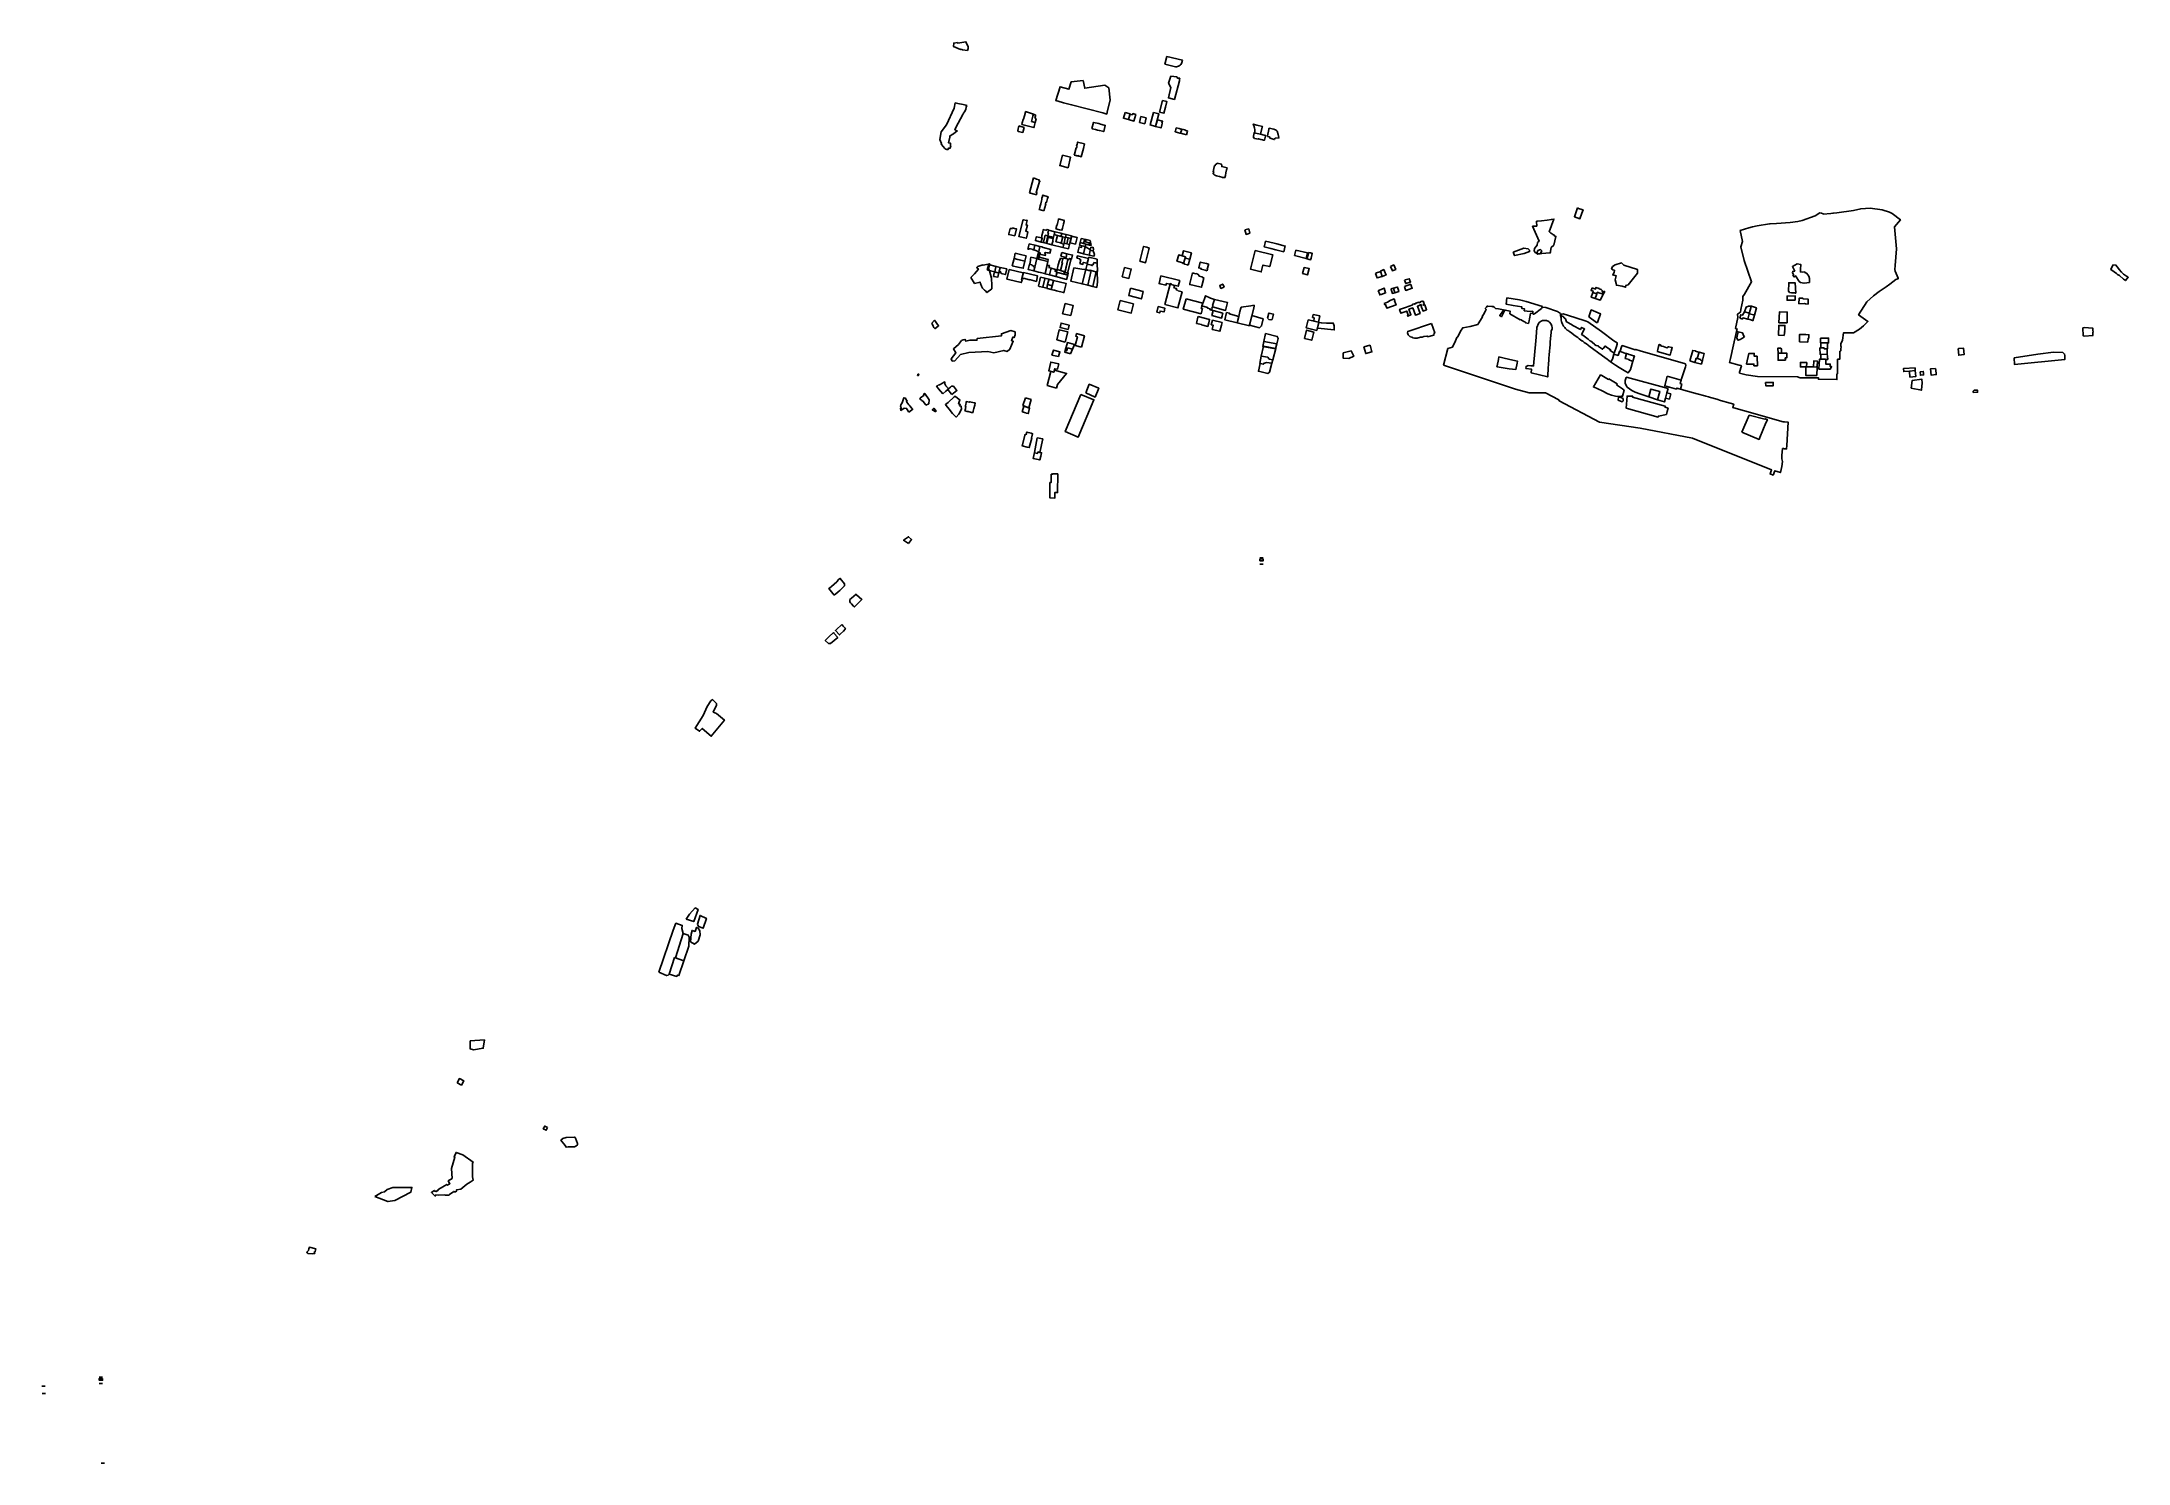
# Model space of a CAD drawing. Header units: inches. Extents: x 1390459 to 1399270, y 354791 to 360790.
import ezdxf

# ---------------------------------------------------------------- set-up
doc = ezdxf.new("R2010")
doc.units = ezdxf.units.IN
doc.header["$MEASUREMENT"] = 0

msp = doc.modelspace()

# ---------------------------------------------------------------- linework, layer by layer
for points in [[(1394341.9, 360758.9), (1394348.1, 360756.4), (1394368.5, 360754), (1394371.5, 360761.6), (1394371.2, 360769), (1394362, 360790.5), (1394327.9, 360784.8), (1394325.8, 360787.1), (1394310.7, 360784.7), (1394309.3, 360770.9), (1394339.3, 360758.1), (1394341.9, 360758.9)], [(1395209.8, 360728.3), (1395276.3, 360713.1), (1395273.5, 360702.4), (1395271.8, 360698.4), (1395269.5, 360694.7), (1395266.6, 360691.5), (1395263.1, 360688.8), (1395259.3, 360686.8), (1395255.2, 360685.4), (1395250.9, 360684.7), (1395246.9, 360684.8), (1395202.1, 360695.2), (1395209.8, 360728.3)], [(1395226.7, 360645.2), (1395252.7, 360641.8), (1395254.9, 360636.9), (1395264.9, 360636.2), (1395264.4, 360631.3), (1395263.3, 360625.7), (1395242.5, 360547.4), (1395216.9, 360553.7), (1395227.8, 360597.4), (1395218, 360615.7), (1395226.7, 360645.2)], [(1394856.8, 360627.2), (1394863.5, 360594.2), (1394948.4, 360606.8), (1394965.4, 360595.4), (1394971.4, 360544.6), (1394960.6, 360499.8), (1394957, 360485.3), (1394939.8, 360489.8), (1394808.2, 360524.4), (1394774, 360533.3), (1394769.6, 360534.3), (1394741.6, 360542.1), (1394759.4, 360600.5), (1394797, 360589.9), (1394806.1, 360620.8), (1394856.8, 360627.2)], [(1395192.4, 360542.6), (1395210.8, 360537.8), (1395204.3, 360514.1), (1395198.2, 360488.7), (1395179.8, 360493.8), (1395192.4, 360542.6)], [(1394285.7, 360334.4), (1394287.9, 360341.6), (1394294.4, 360340.1), (1394295.2, 360342.8), (1394298, 360351.4), (1394296.4, 360351.9), (1394296.9, 360361.9), (1394297, 360362.4), (1394288.3, 360364.5), (1394293.5, 360388.3), (1394294.7, 360393.1), (1394297.8, 360394.4), (1394304.1, 360398.5), (1394309.7, 360402.1), (1394325.1, 360414), (1394321.8, 360414.5), (1394314.6, 360419.9), (1394329.5, 360447.2), (1394349.7, 360483.8), (1394352.1, 360488.9), (1394352.3, 360489.3), (1394355.5, 360495.3), (1394361.5, 360505.1), (1394363.6, 360513.8), (1394365.7, 360522), (1394361, 360523.5), (1394350, 360525.8), (1394327.6, 360530.3), (1394316.9, 360532.3), (1394312.3, 360510.2), (1394280, 360440.4), (1394257.9, 360410.1), (1394252.3, 360377.8), (1394254.2, 360370.9), (1394258.7, 360361.2), (1394257, 360358.1), (1394259.5, 360356.2), (1394273.5, 360340), (1394277.6, 360337.6), (1394285.7, 360334.4)], [(1394597.6, 360441.1), (1394599.6, 360448.4), (1394603.4, 360462), (1394605.2, 360463.2), (1394609.1, 360477.2), (1394613.5, 360493.6), (1394613.9, 360495.4), (1394647.1, 360484.2), (1394646.8, 360483.1), (1394645.1, 360476.9), (1394639.6, 360454.4), (1394654.8, 360450.1), (1394650.7, 360433.3), (1394650.7, 360433.1), (1394649.5, 360428.1), (1394597.6, 360441.1)], [(1394639.6, 360454.4), (1394645.1, 360476.9), (1394646.8, 360483.1), (1394647.1, 360484.2), (1394647.1, 360484.3), (1394656.5, 360481.2), (1394655.5, 360477.3), (1394653.2, 360468.7), (1394656.6, 360467.8), (1394656.3, 360466.2), (1394658.2, 360465.8), (1394654.8, 360450.1), (1394639.6, 360454.4)], [(1395033.9, 360491.7), (1395055, 360485.7), (1395048.5, 360462), (1395026.9, 360467.9), (1395033.9, 360491.7)], [(1395054.8, 360485), (1395065.1, 360482.1), (1395066.6, 360487.2), (1395079.1, 360483.6), (1395071.3, 360455.8), (1395048.5, 360462), (1395054.8, 360485)], [(1395100.8, 360475.2), (1395123, 360469.1), (1395117.3, 360444.2), (1395095.3, 360449.7), (1395100.8, 360475.2)], [(1395153.7, 360492.4), (1395177.2, 360486.7), (1395163.2, 360433.3), (1395139.9, 360439.8), (1395153.7, 360492.4)], [(1395170.4, 360460.9), (1395192.3, 360455.2), (1395189.9, 360446.2), (1395190.9, 360446), (1395186.1, 360426.9), (1395163.2, 360433.3), (1395170.4, 360460.9)], [(1394585.8, 360434.9), (1394607.7, 360428.9), (1394602, 360407.8), (1394583.2, 360412.2), (1394580.9, 360415.6), (1394585.8, 360434.9)], [(1394819.6, 360312), (1394820.5, 360315.4), (1394827.7, 360342.9), (1394829.6, 360342.4), (1394831.2, 360348.9), (1394829.3, 360349.4), (1394829.4, 360350.1), (1394831.5, 360358.3), (1394833, 360364.2), (1394833.7, 360367.1), (1394862.5, 360359.5), (1394857.9, 360340.6), (1394849.2, 360304.9), (1394846.5, 360305.6), (1394838, 360307.7), (1394837.8, 360307.8), (1394838.2, 360309.5), (1394835.9, 360310.1), (1394835.5, 360308.4), (1394833.6, 360308.8), (1394831.6, 360309.3), (1394829.5, 360309.8), (1394829.4, 360309.5), (1394826.8, 360310.1), (1394820.8, 360311.7), (1394819.6, 360312)], [(1394819.6, 360312), (1394820.5, 360315.4), (1394827.7, 360342.9), (1394829.6, 360342.4), (1394831.2, 360348.9), (1394829.3, 360349.4), (1394829.4, 360350.1), (1394831.5, 360358.3), (1394833, 360364.2), (1394833.7, 360367.1), (1394862.5, 360359.5), (1394857.9, 360340.6), (1394849.2, 360304.9), (1394846.5, 360305.6), (1394838, 360307.7), (1394837.8, 360307.8), (1394838.2, 360309.5), (1394835.9, 360310.1), (1394835.5, 360308.4), (1394833.6, 360308.8), (1394831.6, 360309.3), (1394829.5, 360309.8), (1394829.4, 360309.5), (1394826.8, 360310.1), (1394820.8, 360311.7), (1394819.6, 360312)], [(1394894.4, 360423.7), (1394901, 360450.2), (1394923, 360444.8), (1394930.4, 360442.9), (1394945.6, 360438.9), (1394950.3, 360437.7), (1394943.9, 360411.4), (1394939.2, 360412.7), (1394926, 360415.8), (1394926.1, 360416), (1394924.6, 360416.3), (1394918.2, 360418), (1394908.7, 360420.3), (1394895.1, 360423.5), (1394894.4, 360423.7)], [(1395262.1, 360423.7), (1395273.1, 360420.7), (1395268.7, 360404.2), (1395265.6, 360405.1), (1395246.3, 360410.5), (1395245.7, 360410.7), (1395246.2, 360412.7), (1395246.7, 360412.6), (1395246.9, 360413.3), (1395248.8, 360421.1), (1395250.2, 360426.7), (1395262.1, 360423.7)], [(1395293.9, 360397.8), (1395283.3, 360400.1), (1395268.7, 360404.2), (1395273.1, 360420.7), (1395273.4, 360421.9), (1395287.9, 360418.2), (1395287.5, 360416.8), (1395298.1, 360413.7), (1395293.9, 360397.8)], [(1395582.4, 360406.4), (1395582.3, 360410.7), (1395581.5, 360419.1), (1395580.1, 360427.4), (1395579.4, 360430.1), (1395579.5, 360433), (1395578.2, 360434.9), (1395578.1, 360435.5), (1395575.7, 360442.9), (1395590.6, 360438.7), (1395613.8, 360432.9), (1395612.6, 360429.5), (1395606.2, 360400.2), (1395585.1, 360405.2), (1395584.4, 360406.1), (1395582.4, 360406.4)], [(1395575.7, 360388.6), (1395575.9, 360389.3), (1395576.2, 360390.7), (1395578.3, 360400.7), (1395578.6, 360402.7), (1395578.7, 360407), (1395580.6, 360406.7), (1395582.4, 360406.4), (1395584.4, 360406.1), (1395585.1, 360405.2), (1395606.2, 360400.2), (1395621.6, 360396.6), (1395627.7, 360395.5), (1395627, 360392.2), (1395622.8, 360375.1), (1395620.4, 360375.2), (1395619.2, 360375.4), (1395614.9, 360375.9), (1395607.8, 360377.7), (1395597.2, 360380.2), (1395596.6, 360380.3), (1395596.5, 360379.9), (1395588.6, 360381.1), (1395580.7, 360382.1), (1395575.7, 360388.6)], [(1395635.2, 360390.5), (1395635.9, 360394), (1395641, 360420.3), (1395641.8, 360424.8), (1395642, 360425.7), (1395661.6, 360421.7), (1395672.5, 360417.2), (1395676.7, 360413.4), (1395680.5, 360399.4), (1395684, 360386.7), (1395684.5, 360384.6), (1395668.6, 360384.1), (1395664.8, 360379.1), (1395663.7, 360377.6), (1395659.2, 360379.4), (1395646.5, 360383.5), (1395645.3, 360385.4), (1395643.9, 360389.4), (1395635.2, 360390.5)], [(1394770, 360311.4), (1394758.5, 360267.8), (1394793.5, 360258.4), (1394803.7, 360302.8), (1394770, 360311.4)], [(1394647.1, 360215.6), (1394654.7, 360212.9), (1394659.5, 360211.2), (1394671.5, 360207), (1394670.4, 360203.6), (1394674.7, 360202), (1394674.2, 360200.5), (1394673.4, 360200.8), (1394669.4, 360190.4), (1394658.6, 360154.9), (1394662, 360153.9), (1394659.7, 360144.6), (1394650.6, 360147.2), (1394634.4, 360151.3), (1394630.6, 360152.3), (1394647.1, 360215.6)], [(1395422.7, 360277.6), (1395441.2, 360274), (1395443.4, 360266.7), (1395442.7, 360263.3), (1395464.7, 360258.2), (1395463.4, 360252.2), (1395462.8, 360249.9), (1395460, 360237.4), (1395457.5, 360225.9), (1395456.7, 360222.2), (1395455.6, 360217.5), (1395446, 360218.2), (1395442.7, 360218.6), (1395432.4, 360221.3), (1395425.2, 360223.4), (1395420, 360224.8), (1395416, 360226), (1395413.2, 360227.6), (1395409.8, 360230.2), (1395406.3, 360233.4), (1395405.5, 360234.4), (1395408, 360237.4), (1395409, 360240.6), (1395406.6, 360241.4), (1395406.7, 360241.8), (1395410.8, 360263), (1395411.8, 360268.1), (1395414.7, 360267.4), (1395416, 360273.8), (1395418.2, 360273.1), (1395422.7, 360277.6)], [(1394691.6, 360076.7), (1394699.1, 360105), (1394697.6, 360105.4), (1394699.5, 360112.4), (1394702.3, 360111.7), (1394706.9, 360129.2), (1394709, 360136.4), (1394686.7, 360143.6), (1394685.5, 360138.9), (1394685, 360137.2), (1394683.3, 360130.4), (1394682, 360124.9), (1394680.7, 360119.2), (1394678, 360106.8), (1394677, 360102.4), (1394676, 360097.9), (1394674.4, 360091.2), (1394673, 360085.9), (1394671.8, 360082), (1394691.6, 360076.7)], [(1394617.3, 359962.4), (1394616.9, 359960.9), (1394585.9, 359968.4), (1394604, 360040), (1394605.8, 360039.5), (1394617.7, 360036.4), (1394617.9, 360037.2), (1394620.5, 360036.5), (1394620.4, 360035.7), (1394616.2, 360019.6), (1394615.7, 360017.5), (1394617.4, 360017.1), (1394621.4, 360016.2), (1394614.9, 359991.5), (1394623.1, 359987.6), (1394620.1, 359974.7), (1394620.4, 359974.6), (1394617.3, 359962.4)], [(1394741.5, 360001.1), (1394745.4, 360016.6), (1394747.2, 360016.1), (1394749.1, 360023.6), (1394748.5, 360023.8), (1394752.6, 360039.9), (1394753.2, 360042.5), (1394777.7, 360036.4), (1394777.1, 360034), (1394776.5, 360031.3), (1394774.4, 360022.6), (1394774, 360021), (1394769.7, 360003.7), (1394767.5, 359994.6), (1394757.2, 359997.1), (1394741.5, 360001.1)], [(1396776.1, 359943.2), (1396774.3, 359932.4), (1396762.7, 359918.2), (1396761.8, 359908), (1396765.4, 359901.2), (1396775.9, 359895.6), (1396829.7, 359898.9), (1396830.7, 359904.5), (1396831.2, 359906.9), (1396833.9, 359922.4), (1396845.1, 359932.6), (1396853.8, 359968.8), (1396850.9, 359970.1), (1396847.1, 359971.9), (1396846.2, 359974.7), (1396841.1, 359977.1), (1396837, 359979.3), (1396832.2, 359983.1), (1396826.5, 359988.3), (1396825.5, 359988.4), (1396844.7, 360042.2), (1396844.2, 360042.1), (1396834.3, 360040.5), (1396817.1, 360037.5), (1396792.9, 360034.5), (1396774.3, 360032.6), (1396771, 360032.3), (1396772.4, 360012.5), (1396755, 360012.1), (1396782.2, 359948.2), (1396776.1, 359943.2)], [(1396944.6, 360089.4), (1396947.4, 360088), (1396948.6, 360087.3), (1396962.2, 360083.1), (1396968.3, 360081.2), (1396963.2, 360067.5), (1396955.1, 360043.8), (1396931.7, 360051.7), (1396944.6, 360089.4)], [(1397628, 359391.5), (1397657.3, 359384), (1397705.2, 359377), (1397872.9, 359375.9), (1397885.5, 359372.2), (1397961.7, 359372.7), (1397961.7, 359366.1), (1398039.8, 359364.6), (1398040, 359383.3), (1398040, 359388.4), (1398042, 359388.4), (1398042.2, 359405.9), (1398042.6, 359450.2), (1398052.2, 359450.4), (1398052.2, 359458.5), (1398052.2, 359483.5), (1398056.7, 359486.2), (1398056.8, 359490.1), (1398057, 359494.7), (1398057.4, 359503.5), (1398055.9, 359505.3), (1398056.3, 359508.1), (1398057.2, 359515.8), (1398063.1, 359530.8), (1398067.8, 359561.8), (1398109.9, 359562.3), (1398135.7, 359577.2), (1398151.7, 359592.1), (1398162.4, 359601.8), (1398170.9, 359610.3), (1398131.5, 359638.6), (1398166.6, 359692.5), (1398194.3, 359717.5), (1398218.7, 359736.2), (1398248.1, 359755.8), (1398263.5, 359766.9), (1398289, 359787.2), (1398299.6, 359791), (1398299.2, 359792), (1398286.4, 359822.6), (1398284.4, 359828.8), (1398285.8, 359846.3), (1398291.4, 359916.8), (1398285.6, 359978.2), (1398282.6, 360009.7), (1398308.4, 360039.4), (1398273.8, 360065), (1398262, 360071.7), (1398231.8, 360080.4), (1398180.3, 360088.3), (1398140.4, 360085.5), (1398110.5, 360078.8), (1398040, 360069), (1398025.1, 360067.2), (1398022.6, 360066.9), (1398014.4, 360066), (1397981.6, 360062.8), (1397981.6, 360064.1), (1397974.3, 360067.4), (1397967.3, 360068.2), (1397948.5, 360056.1), (1397893.8, 360035.8), (1397874.8, 360031.3), (1397842.6, 360027.7), (1397784.8, 360024.1), (1397758.6, 360022.5), (1397755.7, 360022.4), (1397703.3, 360013.4), (1397683, 360009.4), (1397667.8, 360005), (1397631.6, 359993.6), (1397640.8, 359947.9), (1397634.1, 359925.4), (1397647.8, 359867), (1397679.5, 359777.1), (1397649.4, 359725.3), (1397642.3, 359715.9), (1397642.7, 359700), (1397634.5, 359660.4), (1397633, 359649.7), (1397620.4, 359641.2), (1397622.2, 359626.4), (1397612.1, 359579.7), (1397619, 359578), (1397616.5, 359567.5), (1397603.6, 359511.5), (1397590.2, 359453.2), (1397586.4, 359436.8), (1397627.2, 359425.6), (1397634.9, 359423.5), (1397636.6, 359423), (1397629.3, 359396.4), (1397628, 359391.5)], [(1394568.5, 359970.9), (1394543.2, 359976.4), (1394543.9, 359979.2), (1394549.5, 360002.2), (1394551.4, 360002), (1394558.3, 360002.3), (1394558.9, 360005.1), (1394567.7, 360003), (1394575.5, 360001), (1394568.5, 359970.9)], [(1394629.2, 359937.1), (1394652.8, 359931.6), (1394648.2, 359911.7), (1394645.6, 359912.2), (1394645.9, 359913.4), (1394628.7, 359917.2), (1394628.2, 359914.8), (1394624.2, 359915.6), (1394629.2, 359937.1)], [(1394652.8, 359931.6), (1394674.5, 359926.5), (1394669.3, 359904.7), (1394660.9, 359906.8), (1394661.3, 359908.4), (1394648.2, 359911.7), (1394652.8, 359931.6)], [(1394656.1, 359953.4), (1394655.6, 359951.4), (1394680, 359945.2), (1394680.5, 359947.1), (1394683.5, 359959.5), (1394684.1, 359962), (1394680.6, 359962.8), (1394659.8, 359967.7), (1394658.9, 359964.3), (1394656.1, 359953.4)], [(1394674.5, 359926.5), (1394682.1, 359924.4), (1394688.5, 359922.8), (1394688.1, 359921.6), (1394721.3, 359913.2), (1394717.1, 359897.7), (1394710.8, 359899.3), (1394706.4, 359899.1), (1394696.7, 359901.6), (1394695.2, 359896.5), (1394697.4, 359892.3), (1394696.8, 359889), (1394674.6, 359894.1), (1394676, 359899.3), (1394668.4, 359901.3), (1394669.3, 359904.7), (1394674.5, 359926.5)], [(1394680, 359945.2), (1394680.5, 359947.1), (1394684.1, 359962), (1394680.6, 359962.8), (1394683, 359972.1), (1394686.7, 359987.3), (1394688.9, 359997.6), (1394690.5, 359997.2), (1394700.8, 359994.8), (1394705.2, 359997.8), (1394709.7, 359996.6), (1394711, 359995.3), (1394707.9, 359983.3), (1394711.2, 359982.5), (1394708.3, 359970.7), (1394700.8, 359940.1), (1394700.8, 359939.9), (1394680, 359945.2)], [(1394689.5, 359942.8), (1394700.8, 359939.9), (1394700.8, 359940.1), (1394708.3, 359970.7), (1394697.1, 359973.5), (1394690, 359944.6), (1394689.5, 359942.8)], [(1394725.5, 359935.2), (1394725.2, 359933.8), (1394714.7, 359936.4), (1394703.5, 359939.2), (1394709.7, 359964.5), (1394730.2, 359959.7), (1394728.4, 359952.7), (1394730, 359952.3), (1394725.5, 359935.2)], [(1394731.6, 359965.4), (1394710.6, 359970), (1394708.3, 359970.7), (1394711.2, 359982.5), (1394707.9, 359983.3), (1394711, 359995.3), (1394738.2, 359988.3), (1394736.2, 359980.6), (1394735.6, 359978.6), (1394735.2, 359976.8), (1394734.5, 359977), (1394731.6, 359965.4)], [(1394725.5, 359935.2), (1394725.2, 359933.8), (1394771.7, 359922.3), (1394772.1, 359923.8), (1394772.5, 359925.2), (1394775.1, 359935.6), (1394768.9, 359937), (1394769.2, 359938.6), (1394764.2, 359939.9), (1394762, 359940.4), (1394762.2, 359941.6), (1394742.4, 359946.6), (1394748.1, 359973.4), (1394743.3, 359974.7), (1394736.3, 359976.5), (1394735.2, 359976.8), (1394734.5, 359977), (1394731.6, 359965.4), (1394730.2, 359959.7), (1394728.4, 359952.7), (1394730, 359952.3), (1394725.5, 359935.2)], [(1394767.3, 359981.4), (1394763.2, 359982.4), (1394738.3, 359988.8), (1394738.2, 359988.3), (1394736.2, 359980.6), (1394735.6, 359978.6), (1394735.2, 359976.8), (1394736.3, 359976.5), (1394743.3, 359974.7), (1394748.1, 359973.4), (1394764.1, 359969), (1394764.6, 359971.1), (1394766.7, 359979.5), (1394767.3, 359981.4)], [(1394764.1, 359969), (1394748.1, 359973.4), (1394742.4, 359946.6), (1394762.2, 359941.6), (1394762, 359940.4), (1394764.2, 359939.9), (1394771.1, 359967), (1394764.1, 359969)], [(1394782, 359964.5), (1394782.4, 359966.1), (1394785.3, 359977.3), (1394783.7, 359977.4), (1394767.3, 359981.4), (1394766.7, 359979.5), (1394764.6, 359971.1), (1394764.1, 359969), (1394771.1, 359967), (1394782, 359964.5)], [(1394775.1, 359935.6), (1394776.6, 359940.7), (1394781.8, 359963.5), (1394782, 359964.5), (1394771.1, 359967), (1394764.2, 359939.9), (1394769.2, 359938.6), (1394768.9, 359937), (1394775.1, 359935.6)], [(1394771.7, 359922.3), (1394772.1, 359923.8), (1394772.5, 359925.2), (1394775.1, 359935.6), (1394776.6, 359940.7), (1394788, 359938.2), (1394799.4, 359935.4), (1394795.2, 359918), (1394794.9, 359916.7), (1394771.7, 359922.3)], [(1394776.6, 359940.7), (1394781.8, 359963.5), (1394782, 359964.5), (1394782.4, 359966.1), (1394793.9, 359963.4), (1394788, 359938.2), (1394776.6, 359940.7)], [(1394782.4, 359966.1), (1394785.3, 359977.3), (1394808.1, 359971.1), (1394805.3, 359960.2), (1394793.9, 359963.4), (1394782.4, 359966.1)], [(1394788, 359938.2), (1394793.9, 359963.4), (1394805.3, 359960.2), (1394799.4, 359935.4), (1394788, 359938.2)], [(1394802.1, 359942), (1394808.7, 359969.9), (1394818.5, 359967.7), (1394818.8, 359967.7), (1394820.7, 359967.2), (1394825.5, 359966), (1394830.3, 359964.8), (1394831.6, 359964.6), (1394824.7, 359936.5), (1394802.1, 359942)], [(1394851.9, 359929.4), (1394850.2, 359922.5), (1394840.1, 359924.8), (1394834.4, 359901.9), (1394859.1, 359895.8), (1394865.5, 359925.9), (1394851.9, 359929.4)], [(1394844.6, 359942.7), (1394841.9, 359931.9), (1394865.5, 359925.9), (1394866.3, 359925.6), (1394867.3, 359930), (1394867.1, 359930.1), (1394868.6, 359936.5), (1394859.1, 359939), (1394844.6, 359942.7)], [(1394849.1, 359960.5), (1394844.6, 359942.7), (1394859.1, 359939), (1394862.5, 359953.5), (1394869.7, 359951.7), (1394870.4, 359955.2), (1394868.4, 359955.7), (1394849.1, 359960.5)], [(1394861.1, 359947.7), (1394859.1, 359939), (1394884.2, 359932.4), (1394882.2, 359942.4), (1394861.1, 359947.7)], [(1394891.4, 359930.5), (1394886.6, 359951.2), (1394870.4, 359955.2), (1394869.7, 359951.7), (1394862.5, 359953.5), (1394861.1, 359947.7), (1394882.2, 359942.4), (1394884.2, 359932.4), (1394891.4, 359930.5)], [(1395097, 359863.9), (1395112, 359926.4), (1395125.5, 359922.9), (1395136.5, 359919.9), (1395120.6, 359857.4), (1395097, 359863.9)], [(1395540.4, 359996.3), (1395556.5, 360000.8), (1395561.6, 359982.8), (1395554.2, 359979.1), (1395545.8, 359977.1), (1395540.4, 359996.3)], [(1395704.3, 359903.2), (1395705.9, 359909.6), (1395709.3, 359923.8), (1395710.3, 359928.1), (1395700.1, 359930.7), (1395674.8, 359936.9), (1395663.1, 359939.9), (1395645.7, 359944.3), (1395627.4, 359948.8), (1395625.7, 359941.9), (1395622.8, 359929.9), (1395621.5, 359924.7), (1395649.9, 359917.4), (1395671, 359911.6), (1395704.3, 359903.2)], [(1394383.3, 359795.5), (1394397.8, 359811), (1394414.6, 359830.8), (1394407.8, 359836.8), (1394412.8, 359842.2), (1394434, 359848.6), (1394434.3, 359847), (1394462.9, 359853.4), (1394457.1, 359834.1), (1394461.5, 359823.7), (1394470.1, 359793.3), (1394472.1, 359762.1), (1394471.7, 359747.9), (1394450.5, 359732), (1394444.5, 359739.7), (1394440.4, 359742), (1394431.7, 359751.1), (1394427.8, 359758.3), (1394423.5, 359770.1), (1394422.2, 359775.9), (1394398.9, 359770.5), (1394383.3, 359795.5)], [(1394452, 359828), (1394457.1, 359847.6), (1394457.1, 359847.9), (1394457.7, 359850.1), (1394489.4, 359842.5), (1394489, 359840.8), (1394488.8, 359840.3), (1394483.7, 359819.3), (1394466.4, 359824.3), (1394452, 359828)], [(1394483.7, 359819.3), (1394488.8, 359840.3), (1394489, 359840.8), (1394489.4, 359842.5), (1394506.5, 359838.4), (1394506, 359836.4), (1394502.5, 359821.8), (1394502.3, 359820.9), (1394500.9, 359815), (1394492.8, 359817), (1394483.7, 359819.3)], [(1394502.3, 359820.9), (1394502.5, 359821.8), (1394506, 359836.4), (1394506.5, 359838.4), (1394534.7, 359831.7), (1394528.9, 359807.9), (1394510.5, 359812.4), (1394511.1, 359815.1), (1394510.7, 359815.7), (1394507.8, 359816.5), (1394508.5, 359819.5), (1394502.3, 359820.9)], [(1394565.1, 359875.7), (1394581.7, 359871.6), (1394611.2, 359864.3), (1394603.8, 359834.2), (1394581.6, 359839.8), (1394581.5, 359839.3), (1394557.6, 359845.4), (1394565.1, 359875.7)], [(1394570.5, 359897.9), (1394591.9, 359892.9), (1394615.9, 359886.9), (1394611.2, 359864.3), (1394565.1, 359875.7), (1394570.5, 359897.9)], [(1394630.7, 359851.3), (1394639.7, 359849.3), (1394642.4, 359845.5), (1394648.9, 359843.7), (1394648.1, 359840.7), (1394653, 359839.5), (1394649, 359823.2), (1394625, 359829.1), (1394630.7, 359851.3)], [(1394636.5, 359881.4), (1394662, 359875.5), (1394653, 359839.5), (1394648.1, 359840.7), (1394648.9, 359843.7), (1394642.4, 359845.5), (1394639.7, 359849.3), (1394630.7, 359851.3), (1394631.3, 359853.7), (1394634.3, 359867.9), (1394634.7, 359873), (1394636.5, 359881.4)], [(1394661.7, 359874.4), (1394707.9, 359862.5), (1394696.4, 359811.9), (1394688.5, 359813.5), (1394676.4, 359816), (1394669.2, 359818.2), (1394649, 359823.2), (1394661.7, 359874.4)], [(1394668.4, 359901.3), (1394676, 359899.3), (1394669.2, 359872.5), (1394661.7, 359874.4), (1394668.4, 359901.3)], [(1394707.5, 359862.4), (1394669.2, 359873.1), (1394671.1, 359881.1), (1394709.7, 359870.9), (1394707.5, 359862.4)], [(1394704.7, 359848.1), (1394714.4, 359845.6), (1394712.3, 359837.5), (1394722.3, 359834.9), (1394715, 359806.3), (1394696.2, 359810.7), (1394704.7, 359848.1)], [(1394761.1, 359877.3), (1394771, 359874.6), (1394766.9, 359858), (1394770.2, 359857.1), (1394761.9, 359824.6), (1394746.7, 359829.1), (1394752, 359849.4), (1394756.8, 359867.8), (1394758.8, 359868.4), (1394760.1, 359873.4), (1394761.1, 359877.3)], [(1394771, 359874.6), (1394778.7, 359876.8), (1394783.6, 359875.6), (1394793.2, 359873.2), (1394792.9, 359871.8), (1394780.9, 359819.4), (1394761.9, 359824.6), (1394770.2, 359857.1), (1394766.9, 359858), (1394771, 359874.6)], [(1394767.2, 359901.4), (1394788.8, 359895.6), (1394784.9, 359880.4), (1394763.2, 359885.5), (1394767.2, 359901.4)], [(1394798.1, 359875.6), (1394805.9, 359873.7), (1394791.6, 359814.4), (1394783.5, 359816.3), (1394780.4, 359817.1), (1394792.9, 359871.8), (1394797, 359870.7), (1394798.1, 359875.6)], [(1394788.8, 359895.6), (1394812.3, 359889.8), (1394808.3, 359873.1), (1394798.1, 359875.6), (1394797, 359870.7), (1394792.9, 359871.8), (1394793.2, 359873.2), (1394783.6, 359875.6), (1394788.8, 359895.6)], [(1394844.2, 359874.3), (1394830.9, 359877.7), (1394832.9, 359886.5), (1394879.2, 359875.6), (1394874.6, 359855.3), (1394857.8, 359859.2), (1394855.9, 359851), (1394843.6, 359854), (1394847.4, 359869.2), (1394843.2, 359870.3), (1394844.2, 359874.3)], [(1394865.2, 359924.2), (1394859.1, 359895.8), (1394882.1, 359890), (1394886.9, 359910.1), (1394887.5, 359912.5), (1394870.2, 359923), (1394865.2, 359924.2)], [(1394916.2, 359855.5), (1394910.5, 359856.7), (1394907.2, 359857.5), (1394902.3, 359858.6), (1394902.1, 359857.1), (1394901.7, 359857.1), (1394900, 359850.3), (1394896.9, 359849.8), (1394895.8, 359846), (1394892, 359846.9), (1394873.7, 359851.3), (1394873.5, 359851.3), (1394868.2, 359828.9), (1394885, 359824), (1394885.6, 359826.6), (1394891.3, 359825.1), (1394910.5, 359820.1), (1394917.2, 359820.4), (1394916.2, 359855.5)], [(1394880.6, 359881), (1394916.1, 359872.6), (1394916.2, 359855.5), (1394910.5, 359856.7), (1394907.2, 359857.5), (1394902.3, 359858.6), (1394902.1, 359857.1), (1394901.7, 359857.1), (1394900, 359850.3), (1394896.9, 359849.8), (1394895.8, 359846), (1394892, 359846.9), (1394873.7, 359851.3), (1394880.6, 359881)], [(1394886.9, 359910.1), (1394882.1, 359890), (1394902.7, 359884.9), (1394904.4, 359892), (1394899.6, 359907.5), (1394886.9, 359910.1)], [(1394890.1, 359923.6), (1394886.9, 359910.1), (1394899.6, 359907.5), (1394900.8, 359914.2), (1394898.7, 359923.5), (1394894.5, 359922.4), (1394890.1, 359923.6)], [(1395281.3, 359854.3), (1395278, 359855.1), (1395278.5, 359857.1), (1395253.2, 359864.8), (1395260.7, 359890.5), (1395288.9, 359882.1), (1395281.3, 359854.3)], [(1395274.9, 359886.3), (1395281, 359908.6), (1395314.1, 359900.1), (1395307.2, 359872.7), (1395287.7, 359877.7), (1395288.9, 359882.1), (1395274.9, 359886.3)], [(1395301.2, 359848.1), (1395297.3, 359849), (1395284.4, 359852.2), (1395284.7, 359853.5), (1395281.3, 359854.3), (1395287.7, 359877.7), (1395307.2, 359872.7), (1395301.2, 359848.1)], [(1395381.1, 359823.7), (1395382.6, 359830.4), (1395381.4, 359830.8), (1395385.8, 359849.5), (1395386.5, 359852), (1395377.6, 359854.3), (1395356.3, 359859.5), (1395351.5, 359860.6), (1395345.4, 359836), (1395356, 359833.3), (1395355.3, 359830.2), (1395372.3, 359825.9), (1395381.1, 359823.7)], [(1395584, 359909.5), (1395563.7, 359831), (1395609.3, 359819.3), (1395616, 359848.2), (1395645.3, 359841.7), (1395657.8, 359891.8), (1395584, 359909.5)], [(1395755.7, 359910.9), (1395749.8, 359888.6), (1395798.8, 359875.4), (1395804.7, 359899.3), (1395755.7, 359910.9)], [(1395789.8, 359838.3), (1395783.9, 359812.3), (1395804.7, 359806.6), (1395811.7, 359832.9), (1395789.8, 359838.3)], [(1395809.9, 359901.6), (1395804.5, 359882.9), (1395802.1, 359874.5), (1395817.3, 359870.2), (1395819.4, 359877.6), (1395824.5, 359896.8), (1395824.7, 359897.6), (1395820.9, 359898.7), (1395816.9, 359899.9), (1395809.9, 359901.6)], [(1396154.4, 359842.5), (1396168.7, 359848.9), (1396177.4, 359829.6), (1396163.1, 359823.7), (1396154.4, 359842.5)], [(1396672.8, 359901.8), (1396717.7, 359919.9), (1396735.6, 359916.5), (1396742.1, 359910.2), (1396742.3, 359904.9), (1396719.8, 359896.1), (1396678.4, 359888.2), (1396672.8, 359901.8)], [(1396776.9, 359909.1), (1396788, 359913.4), (1396793.5, 359907.4), (1396786.5, 359895.1), (1396776.8, 359894.4), (1396772.3, 359897), (1396776.9, 359909.1)], [(1397092.1, 359841.7), (1397104.3, 359849.2), (1397130, 359857.2), (1397139.7, 359847.5), (1397198.2, 359829.1), (1397198.3, 359813.4), (1397158, 359764.5), (1397149.2, 359761.9), (1397147.3, 359754.6), (1397133.9, 359759), (1397108.7, 359762.7), (1397108, 359770.2), (1397103.5, 359785.8), (1397107.4, 359803.1), (1397093.3, 359806.7), (1397095.9, 359809.6), (1397099, 359816.5), (1397100.6, 359825.9), (1397093.6, 359828.5), (1397088.2, 359832.4), (1397092.1, 359841.7)], [(1397924.6, 359774.4), (1397923.9, 359790.8), (1397922, 359801.7), (1397913.5, 359813), (1397908.7, 359815.1), (1397905.3, 359815.4), (1397904.5, 359819), (1397895.3, 359818.7), (1397885.6, 359819.2), (1397885.9, 359825.7), (1397886.8, 359828.9), (1397886.7, 359830.3), (1397887.1, 359850.7), (1397872.1, 359852.7), (1397852.1, 359841.8), (1397861.4, 359825.2), (1397861.7, 359822.9), (1397859.6, 359822.9), (1397853.3, 359821.2), (1397853.8, 359819.3), (1397852.2, 359816.6), (1397857.3, 359806.9), (1397854.3, 359804.9), (1397859, 359797.8), (1397865.2, 359802), (1397873.3, 359790.2), (1397874.8, 359787.7), (1397881, 359779.1), (1397886.7, 359774.9), (1397899.8, 359772.2), (1397902.1, 359771.9), (1397924.6, 359774.4)], [(1399216.1, 359848.4), (1399204.8, 359847.8), (1399196.8, 359829.1), (1399210.4, 359819.4), (1399220.8, 359812), (1399225.4, 359808.6), (1399232.9, 359803.5), (1399250.9, 359788.7), (1399250.5, 359788.1), (1399258.2, 359782.7), (1399270.3, 359796.7), (1399262.7, 359800.9), (1399250.6, 359809.6), (1399241.2, 359818), (1399231.5, 359829.1), (1399224.4, 359838.9), (1399216.1, 359848.4)], [(1394478.3, 359799.5), (1394481.8, 359815.1), (1394482.6, 359815), (1394483.7, 359819.3), (1394492.8, 359817), (1394500.9, 359815), (1394500, 359811.4), (1394496.5, 359796.9), (1394478.3, 359799.5)], [(1394534.8, 359788.9), (1394544.7, 359828.6), (1394603.8, 359814.5), (1394603.5, 359813), (1394599.5, 359797.2), (1394599.3, 359796.3), (1394599.6, 359796.2), (1394596.7, 359785.9), (1394599.1, 359784.9), (1394595.7, 359774.2), (1394542.5, 359787), (1394534.8, 359788.9)], [(1394604.8, 359816.7), (1394664.4, 359802), (1394660, 359779.3), (1394630.3, 359786.8), (1394629.9, 359785.5), (1394604.8, 359792), (1394604.3, 359790), (1394598.4, 359791.8), (1394604.8, 359816.7)], [(1394668.3, 359758.6), (1394677.4, 359796.4), (1394695.7, 359792.1), (1394695.4, 359790.5), (1394686.2, 359754.6), (1394671.2, 359758.1), (1394669.7, 359758.3), (1394668.3, 359758.6)], [(1394686.2, 359754.6), (1394695.4, 359790.5), (1394695.7, 359792.1), (1394712.5, 359788.2), (1394712, 359786.3), (1394707.1, 359765.7), (1394703.4, 359750.5), (1394686.2, 359754.6)], [(1394703.1, 359749.4), (1394703.4, 359750.5), (1394707.1, 359765.7), (1394712.4, 359764.4), (1394726.5, 359761), (1394722.6, 359744.7), (1394707.1, 359748.4), (1394703.1, 359749.4)], [(1394707.1, 359765.7), (1394712, 359786.3), (1394712.5, 359788.2), (1394732.1, 359783.2), (1394731.6, 359781.3), (1394726.5, 359761), (1394712.4, 359764.4), (1394707.1, 359765.7)], [(1394722.3, 359834.9), (1394740.6, 359829.7), (1394738.6, 359822.1), (1394744.4, 359820.5), (1394743.7, 359817.9), (1394745.6, 359813.8), (1394742.1, 359799.6), (1394715, 359806.3), (1394722.3, 359834.9)], [(1394722.6, 359744.7), (1394726.5, 359761), (1394731.6, 359781.3), (1394732.1, 359783.2), (1394785.5, 359770.1), (1394775.9, 359731.3), (1394773.8, 359731.8), (1394773.5, 359731.9), (1394744.3, 359739.5), (1394736.3, 359741.4), (1394732.8, 359742.3), (1394722.6, 359744.7)], [(1394742.1, 359799.8), (1394746.8, 359817.2), (1394792.1, 359805.7), (1394787.3, 359787.6), (1394742.1, 359799.8)], [(1394746.7, 359829.1), (1394761.9, 359824.6), (1394778.2, 359820.1), (1394775.7, 359810.1), (1394756.5, 359814.8), (1394743.7, 359817.9), (1394744.4, 359820.5), (1394746.7, 359829.1)], [(1394778.2, 359820.1), (1394780.9, 359819.4), (1394780.4, 359817.1), (1394783.5, 359816.3), (1394791.6, 359814.4), (1394794, 359813.9), (1394792, 359806.1), (1394779.3, 359809.2), (1394775.7, 359810.1), (1394778.2, 359820.1)], [(1394817.9, 359835.9), (1394851.3, 359830.8), (1394868.4, 359829.9), (1394852.5, 359768.3), (1394804.4, 359780.3), (1394817.9, 359835.9)], [(1394817.9, 359835.9), (1394851.3, 359830.8), (1394868.4, 359829.9), (1394852.5, 359768.3), (1394804.4, 359780.3), (1394817.9, 359835.9)], [(1394868.2, 359828.9), (1394885, 359824), (1394885.6, 359826.6), (1394891, 359825.2), (1394876.2, 359762.7), (1394852.5, 359768.3), (1394868.2, 359828.9)], [(1394891, 359825.2), (1394910.5, 359820.1), (1394912.5, 359820.2), (1394897.7, 359757.5), (1394876.2, 359762.7), (1394891, 359825.2)], [(1394912.5, 359820.2), (1394916.6, 359820.3), (1394917.6, 359776.7), (1394914.8, 359753.3), (1394897.7, 359757.5), (1394912.5, 359820.2)], [(1395031.5, 359837.1), (1395022, 359798.6), (1395050.2, 359791.3), (1395060.4, 359830.7), (1395031.5, 359837.1)], [(1395057, 359750), (1395110.2, 359735.9), (1395102.9, 359705.2), (1395050.2, 359719.5), (1395057, 359750)], [(1395185.6, 359802.7), (1395265.2, 359782.5), (1395258.6, 359758.6), (1395228.2, 359766.1), (1395228.9, 359768.6), (1395224.5, 359769.7), (1395223.9, 359767.1), (1395208.7, 359770.7), (1395206.8, 359763.1), (1395182.6, 359769.1), (1395177.6, 359769.6), (1395185.6, 359802.7)], [(1395224.4, 359767.5), (1395243.1, 359762.4), (1395240.5, 359751.8), (1395251.8, 359749), (1395250.2, 359743.4), (1395256.2, 359741.8), (1395258.9, 359739.5), (1395274.8, 359735.4), (1395257.6, 359667.4), (1395202.3, 359681.2), (1395224.4, 359767.5)], [(1395319.2, 359814.6), (1395322.4, 359813.8), (1395333.5, 359811), (1395333.8, 359811.9), (1395340.7, 359810.1), (1395340.4, 359809.1), (1395343.6, 359806.9), (1395344.9, 359806.5), (1395345.5, 359805.1), (1395346.6, 359801.5), (1395358.3, 359798), (1395360.4, 359797.3), (1395367.2, 359792.7), (1395358.7, 359760), (1395357.5, 359754.2), (1395350.4, 359755.7), (1395307.1, 359765.5), (1395308.2, 359770), (1395319.2, 359814.6)], [(1395452, 359754.7), (1395446.7, 359767.6), (1395433.7, 359762.3), (1395439, 359749.4), (1395452, 359754.7)], [(1396091.1, 359812.5), (1396093.4, 359814.4), (1396095.7, 359815.1), (1396109.5, 359819.9), (1396112.3, 359821.6), (1396119.5, 359799.8), (1396098.4, 359794), (1396091.1, 359812.5)], [(1396103.5, 359741), (1396107.9, 359742.6), (1396127.7, 359751.1), (1396134.5, 359730.7), (1396114.9, 359723.6), (1396109.8, 359721.9), (1396109.3, 359723.6), (1396103.5, 359741)], [(1396112.3, 359821.6), (1396126.2, 359828.7), (1396132.4, 359815.7), (1396137, 359807.1), (1396129.8, 359803.7), (1396119.5, 359799.8), (1396112.3, 359821.6)], [(1396157.1, 359747.1), (1396162.5, 359748.8), (1396167, 359750.2), (1396172.9, 359731.2), (1396162.8, 359728.2), (1396160.4, 359736.4), (1396157.8, 359744.8), (1396157.1, 359747.1)], [(1396167, 359750.2), (1396182.7, 359755.1), (1396184, 359755.5), (1396185.3, 359751), (1396188.1, 359741.5), (1396188.4, 359740.5), (1396189.7, 359736.2), (1396172.9, 359731.2), (1396167, 359750.2)], [(1396213.9, 359784.1), (1396215.8, 359784.5), (1396217.2, 359785), (1396233.8, 359790.5), (1396239.4, 359776.1), (1396237.6, 359775.4), (1396219.4, 359769.5), (1396213.9, 359784.1)], [(1396214.2, 359758), (1396240.7, 359766.7), (1396242.3, 359762.4), (1396244.1, 359757.2), (1396244.3, 359756.7), (1396246.7, 359750.1), (1396246.8, 359750), (1396219.5, 359740.9), (1396217.4, 359747.5), (1396214.2, 359758)], [(1397006.4, 359751.5), (1397020.7, 359746.6), (1397022.6, 359753.4), (1397035.4, 359749.5), (1397035.6, 359748.1), (1397044.6, 359744.4), (1397046.6, 359743.1), (1397047.9, 359741.6), (1397048.5, 359740.1), (1397048.7, 359737.4), (1397055.8, 359735.1), (1397056.5, 359736.8), (1397059.5, 359735.8), (1397057.7, 359730.5), (1397050.8, 359732.8), (1397050.4, 359731.6), (1397048.5, 359726.5), (1397039.3, 359729.1), (1397039.6, 359730), (1397028, 359733.3), (1397025.9, 359726.6), (1397009.5, 359732), (1397010.8, 359737.4), (1397001.8, 359740.3), (1397006.4, 359751.5)], [(1397866.5, 359730), (1397863.1, 359773), (1397860.3, 359772.9), (1397853.7, 359772.7), (1397836.5, 359773.6), (1397836.6, 359762), (1397836.4, 359758.1), (1397836.1, 359752.1), (1397836, 359750.7), (1397836.1, 359736.3), (1397837.6, 359735.8), (1397840.4, 359731.9), (1397849.2, 359730.1), (1397854.3, 359730.2), (1397861.3, 359730.1), (1397864.9, 359730), (1397866.5, 359730)], [(1394804.7, 359634.6), (1394814.7, 359677.9), (1394781.1, 359685.2), (1394770.2, 359642.4), (1394804.7, 359634.6)], [(1395013.1, 359698), (1395069.7, 359684.2), (1395060.4, 359645.1), (1395003.9, 359658.9), (1395013.1, 359698)], [(1395168.4, 359649.1), (1395180.2, 359646.3), (1395181.9, 359654.1), (1395198.7, 359650), (1395202.5, 359665.9), (1395174.1, 359672.7), (1395168.4, 359649.1)], [(1395291.7, 359705.2), (1395362.2, 359687.3), (1395358.7, 359675.2), (1395358, 359675.4), (1395355.5, 359665.3), (1395360.4, 359664.1), (1395354.9, 359642.4), (1395280.1, 359661.4), (1395291.7, 359705.2)], [(1395358.3, 359675.3), (1395382.5, 359669.3), (1395381.8, 359666.5), (1395393.6, 359663.5), (1395392.6, 359659.6), (1395399.6, 359657.2), (1395401.3, 359663.9), (1395400.8, 359664), (1395402.7, 359671.6), (1395403.3, 359671.9), (1395404.7, 359677.2), (1395403.4, 359677.7), (1395412, 359702.8), (1395407.8, 359704), (1395395.2, 359708.3), (1395387.1, 359712.3), (1395379.5, 359716), (1395373.1, 359718.8), (1395368.9, 359704.8), (1395365.5, 359694.3), (1395364.8, 359694.6), (1395358.3, 359675.3)], [(1395403.4, 359677.7), (1395404.7, 359677.2), (1395403.3, 359671.9), (1395458.4, 359656.8), (1395467.2, 359689.7), (1395412, 359702.8), (1395403.4, 359677.7)], [(1395524.1, 359670.4), (1395565.2, 359676.4), (1395579.2, 359678.4), (1395579.8, 359674.7), (1395576.1, 359659.8), (1395562.1, 359605.5), (1395560, 359595.5), (1395559, 359591.6), (1395507.4, 359604.6), (1395514.1, 359631.6), (1395519.2, 359651.4), (1395523, 359666), (1395524.1, 359670.4)], [(1396128.7, 359685.2), (1396141.9, 359691.1), (1396153.6, 359699.1), (1396170.3, 359704.8), (1396172.6, 359697.4), (1396172.4, 359697.3), (1396178.4, 359679.9), (1396139.3, 359666.4), (1396133.9, 359681.5), (1396130.4, 359680.3), (1396128.7, 359685.2)], [(1396293, 359682.5), (1396297.6, 359684.4), (1396293.6, 359695.6), (1396289.6, 359694.2), (1396288.9, 359696.2), (1396280.4, 359693.3), (1396281.3, 359691.1), (1396274.9, 359688.8), (1396273.9, 359691.3), (1396261.5, 359687.3), (1396262.3, 359685.1), (1396255.8, 359682.7), (1396255, 359684.7), (1396248.4, 359682.6), (1396249.1, 359680.6), (1396218.1, 359669.2), (1396193.1, 359660.7), (1396198.6, 359644.8), (1396223.6, 359653.6), (1396230.1, 359637.2), (1396227.2, 359636), (1396228.4, 359632.2), (1396241.5, 359638.3), (1396233, 359661.2), (1396248.8, 359667.1), (1396259.9, 359636.7), (1396280.2, 359643.6), (1396268.8, 359674.2), (1396280.5, 359678.5), (1396279.7, 359680.2), (1396284, 359681.8), (1396286.3, 359676.1), (1396284.6, 359674.8), (1396286.3, 359670.7), (1396292.4, 359654.1), (1396307, 359659.6), (1396299.5, 359680.3), (1396294.8, 359678.6), (1396293, 359682.5)], [(1396378.1, 359425.8), (1396682.9, 359323.8), (1396740.1, 359308.2), (1396809.6, 359308.6), (1396865.6, 359278.5), (1396866.8, 359275.2), (1397037.3, 359184.6), (1397208.7, 359159.4), (1397430, 359116.9), (1397764.4, 358983.5), (1397757.7, 358966.6), (1397770.3, 358961.6), (1397777.2, 358979.8), (1397801.3, 358972.5), (1397808, 358998.3), (1397809.9, 359019.5), (1397807.2, 359029.9), (1397807.5, 359035.3), (1397808.1, 359044.9), (1397810.4, 359073.2), (1397814.2, 359073.1), (1397818, 359073), (1397822.3, 359072.9), (1397827.8, 359072.1), (1397828.2, 359086), (1397833.5, 359185.4), (1397818, 359186.4), (1397814.5, 359186), (1397813.7, 359186.1), (1397708.4, 359216.1), (1397665.4, 359228.1), (1397634.7, 359237.3), (1397600.2, 359246.7), (1397604.2, 359260.2), (1397588.7, 359264.9), (1397547.9, 359276.4), (1397532.8, 359281.8), (1397506.2, 359289), (1397497.2, 359291.4), (1397492.2, 359292.8), (1397487.1, 359294), (1397481.9, 359295.4), (1397450.2, 359304.3), (1397393.9, 359320), (1397381.3, 359324.1), (1397379.1, 359324.7), (1397385, 359346), (1397378, 359347.9), (1397382.1, 359362.4), (1397383.7, 359367.4), (1397400, 359418.6), (1397401.6, 359424.7), (1397400.4, 359430.9), (1397209.9, 359486), (1397190.6, 359491.1), (1397188.9, 359491.5), (1397188.4, 359489.6), (1397132.8, 359508.2), (1397132.3, 359506.7), (1397131.1, 359503.3), (1397125.3, 359485.2), (1397124.6, 359483.2), (1397124.4, 359482.5), (1397121.4, 359483.5), (1397116.1, 359466.4), (1397097.8, 359472.1), (1397092.2, 359450.9), (1397087.2, 359442.9), (1397084.6, 359440), (1397070, 359450.3), (1397050.7, 359464.7), (1396993, 359507.2), (1396989.4, 359509.8), (1396982.1, 359515.5), (1396979.1, 359517.6), (1396973, 359521.8), (1396966.8, 359526.1), (1396963.8, 359528.2), (1396962.8, 359528.9), (1396952, 359536.9), (1396945.9, 359541.6), (1396934.2, 359550), (1396929.7, 359553.2), (1396920.1, 359560.3), (1396910.5, 359567.5), (1396908.7, 359568.8), (1396904.8, 359571.5), (1396901.4, 359573.8), (1396894, 359580.2), (1396890.5, 359583.9), (1396885.8, 359590.3), (1396881.6, 359597.9), (1396878.4, 359604.9), (1396877.5, 359608.3), (1396875.8, 359616.3), (1396875.4, 359624.9), (1396873.5, 359634.5), (1396873, 359643.5), (1396859.5, 359652.3), (1396811, 359668.5), (1396795.7, 359670.9), (1396792.1, 359665.1), (1396763.6, 359642.6), (1396758.9, 359640.5), (1396756.2, 359642.3), (1396756.1, 359644.6), (1396746.4, 359644.2), (1396742.2, 359620.4), (1396740.1, 359613), (1396737.1, 359602), (1396724.4, 359604.7), (1396725.3, 359606.4), (1396718.3, 359610.1), (1396717.9, 359609.4), (1396703.2, 359618), (1396702.6, 359617.3), (1396658.8, 359642.7), (1396660.2, 359654), (1396639.4, 359658.3), (1396610.7, 359663.6), (1396598.7, 359665.3), (1396593.6, 359669.2), (1396593.7, 359670.9), (1396588.4, 359671.4), (1396588.7, 359673.6), (1396584.6, 359673.7), (1396583.2, 359673.8), (1396565.4, 359674.3), (1396562.5, 359674.3), (1396559.8, 359670.8), (1396555.1, 359664.8), (1396559.4, 359659.8), (1396558, 359657.4), (1396556.6, 359654.9), (1396547.8, 359639.2), (1396542.5, 359630.3), (1396543.6, 359629.8), (1396523.7, 359597.3), (1396491.7, 359588.8), (1396459.9, 359583.5), (1396450.5, 359568.4), (1396439.1, 359544.8), (1396434.8, 359542.4), (1396427, 359521.2), (1396423.6, 359516.3), (1396416.4, 359501.8), (1396397.7, 359495.3), (1396378.1, 359425.8)], [(1396646.5, 359709.7), (1396642.8, 359683.3), (1396672.4, 359678), (1396709.7, 359671.1), (1396709.1, 359665.3), (1396720.6, 359663.7), (1396719.7, 359655.3), (1396745.1, 359652.4), (1396755.8, 359652.9), (1396756.1, 359644.6), (1396756.2, 359642.3), (1396758.9, 359640.5), (1396763.6, 359642.6), (1396792.1, 359665.1), (1396795.7, 359670.9), (1396796.2, 359672.5), (1396728.2, 359694.8), (1396711.4, 359699), (1396699.6, 359701.3), (1396646.5, 359709.7)], [(1397009.5, 359732), (1397025.9, 359726.6), (1397019.3, 359707.1), (1397003, 359712.4), (1397009.5, 359732)], [(1397028, 359733.3), (1397039.6, 359730), (1397039.3, 359729.1), (1397048.5, 359726.5), (1397050.4, 359731.6), (1397055.6, 359729.8), (1397040.9, 359699.9), (1397019.3, 359707.1), (1397023, 359718.1), (1397025.9, 359726.6), (1397028, 359733.3)], [(1397649.9, 359650.8), (1397656.4, 359670.7), (1397666.6, 359674.7), (1397679.2, 359674.6), (1397678.4, 359672.4), (1397670.6, 359644.3), (1397649.9, 359650.8)], [(1397670.1, 359642.6), (1397678.4, 359672.4), (1397679.2, 359674.6), (1397700, 359668.1), (1397691.4, 359637.2), (1397689.6, 359637.7), (1397670.1, 359642.6)], [(1397864.1, 359699.8), (1397863.9, 359718.1), (1397829.3, 359717.2), (1397829.8, 359699.7), (1397844.5, 359699.7), (1397864.1, 359699.8)], [(1397919, 359683.3), (1397919.1, 359703.6), (1397896.3, 359705.5), (1397896.4, 359707.6), (1397880.1, 359707.6), (1397879.7, 359685), (1397903.1, 359685.7), (1397907.3, 359684.4), (1397919, 359683.3)], [(1394218.8, 359603.1), (1394229, 359615.4), (1394246.5, 359591.3), (1394244.2, 359589.8), (1394232.1, 359580.9), (1394230.4, 359580.9), (1394226.8, 359584.6), (1394225.2, 359587.1), (1394223.6, 359589.8), (1394218.8, 359603.1)], [(1394218.8, 359603.1), (1394229, 359615.4), (1394246.5, 359591.3), (1394244.2, 359589.8), (1394232.1, 359580.9), (1394230.4, 359580.9), (1394226.8, 359584.6), (1394225.2, 359587.1), (1394223.6, 359589.8), (1394218.8, 359603.1)], [(1394781.1, 359522.4), (1394793, 359565.5), (1394756.2, 359574.8), (1394746.2, 359532.7), (1394781.1, 359522.4)], [(1394781.1, 359522.4), (1394793, 359565.5), (1394756.2, 359574.8), (1394746.2, 359532.7), (1394781.1, 359522.4)], [(1394793.3, 359575.8), (1394797.5, 359595), (1394764.2, 359602.8), (1394759.5, 359583.9), (1394793.3, 359575.8)], [(1394793.3, 359575.8), (1394797.5, 359595), (1394764.2, 359602.8), (1394759.5, 359583.9), (1394793.3, 359575.8)], [(1395342.6, 359630.7), (1395390.8, 359618.6), (1395387.2, 359603.8), (1395383.5, 359588.7), (1395356.9, 359595.8), (1395357.1, 359596.8), (1395335.8, 359601.7), (1395337.1, 359608.5), (1395341.8, 359627.4), (1395342.6, 359630.7)], [(1395342.6, 359630.7), (1395390.8, 359618.6), (1395387.2, 359603.8), (1395383.5, 359588.7), (1395356.9, 359595.8), (1395357.1, 359596.8), (1395335.8, 359601.7), (1395337.1, 359608.5), (1395341.8, 359627.4), (1395342.6, 359630.7)], [(1395403.3, 359615.5), (1395444, 359605.4), (1395441.1, 359593.8), (1395434.8, 359568.5), (1395402.2, 359576.7), (1395406.5, 359594), (1395398.1, 359596), (1395403.3, 359615.5)], [(1395403.3, 359615.5), (1395444, 359605.4), (1395441.1, 359593.8), (1395434.8, 359568.5), (1395402.2, 359576.7), (1395406.5, 359594), (1395398.1, 359596), (1395403.3, 359615.5)], [(1395446.7, 359645.2), (1395406.1, 359656), (1395400.7, 359634.9), (1395441.8, 359624.5), (1395444.1, 359633.1), (1395443.7, 359633.2), (1395446.7, 359645.2)], [(1395462.6, 359648.1), (1395475.4, 359644.8), (1395474.7, 359641.9), (1395489.6, 359637.5), (1395514.1, 359631.6), (1395507.4, 359604.6), (1395454.9, 359617.5), (1395462.6, 359648.1)], [(1395617.7, 359621.6), (1395610.9, 359590.9), (1395601.3, 359583.7), (1395559.8, 359594.4), (1395570, 359634.6), (1395617.7, 359621.6)], [(1395654.9, 359618.2), (1395661.1, 359640.3), (1395641.2, 359645.2), (1395635.6, 359623.7), (1395640.8, 359618.6), (1395649.8, 359616.4), (1395654.9, 359618.2)], [(1395791.6, 359538.7), (1395800.4, 359573.6), (1395831, 359565.3), (1395822.6, 359531), (1395791.6, 359538.7)], [(1395806.8, 359616.3), (1395852.7, 359607), (1395843.8, 359572.4), (1395798.4, 359583.2), (1395806.8, 359616.3)], [(1395828.1, 359639.3), (1395856.2, 359633.6), (1395851.4, 359607.3), (1395830.5, 359611.5), (1395833.3, 359624.9), (1395825.6, 359627), (1395828.1, 359639.3)], [(1395852.3, 359605.7), (1395863, 359603.9), (1395885, 359603.1), (1395913.5, 359603.3), (1395915.2, 359595.8), (1395916.5, 359591.8), (1395917.6, 359574.4), (1395889.4, 359578), (1395849.2, 359581.4), (1395846.3, 359582), (1395852.3, 359605.7)], [(1396328.4, 359601.2), (1396342, 359561.9), (1396339.2, 359561), (1396337.7, 359551.7), (1396311.2, 359545.4), (1396310.6, 359548.4), (1396308.8, 359548), (1396295.8, 359546.5), (1396288.3, 359543.9), (1396281.1, 359543.1), (1396267.1, 359539.7), (1396256.9, 359539.2), (1396249.6, 359541.3), (1396248.2, 359541.7), (1396244.5, 359543.1), (1396239.9, 359545.1), (1396237.4, 359546.4), (1396236.5, 359546.9), (1396233.5, 359549.3), (1396229.8, 359553.4), (1396226.2, 359562.2), (1396228.1, 359568.2), (1396328.4, 359601.2)], [(1396623.1, 359630.1), (1396637, 359654.2), (1396631.8, 359657.9), (1396616.1, 359634.7), (1396623.1, 359630.1)], [(1396726.8, 359410.9), (1396727.6, 359420.2), (1396735.7, 359423.4), (1396747.7, 359422.3), (1396747.8, 359423.3), (1396759.3, 359422.3), (1396768.6, 359527.9), (1396770, 359543.6), (1396773.5, 359584.1), (1396779.6, 359601.2), (1396784.4, 359607), (1396793.3, 359612.5), (1396796.5, 359613.4), (1396814.3, 359613.8), (1396823.3, 359609.3), (1396827, 359606.4), (1396833.1, 359599.1), (1396836.2, 359590.6), (1396837, 359584.4), (1396837.1, 359577.8), (1396834.1, 359570.6), (1396833.4, 359561.7), (1396832.5, 359551.6), (1396829.7, 359522.4), (1396828.9, 359513.4), (1396827.5, 359497.1), (1396826.6, 359485.4), (1396824.9, 359467.8), (1396824, 359456.3), (1396823, 359443.4), (1396822.3, 359434.6), (1396821.5, 359425), (1396821.1, 359417.1), (1396818.9, 359376), (1396748.7, 359393.3), (1396750, 359408.9), (1396726.8, 359410.9)], [(1397099.5, 359476.7), (1397108.9, 359504.5), (1397111.9, 359513.7), (1397112, 359520.4), (1397097.9, 359528.8), (1397045.7, 359567.2), (1396988.5, 359608.2), (1396980.9, 359611.7), (1396933.9, 359626.8), (1396884.6, 359642.5), (1396876.4, 359640.2), (1396875.4, 359634), (1396883.9, 359631.4), (1396888.5, 359624.9), (1396893.6, 359620.9), (1396897, 359612.7), (1396896.9, 359609.3), (1396922.8, 359593.7), (1396925.1, 359592.5), (1396957, 359576.6), (1396961.8, 359585.1), (1396974.2, 359578.8), (1396961.7, 359555.6), (1396967.2, 359552.4), (1396989.3, 359534.8), (1396998.6, 359526.8), (1396999.7, 359527.9), (1397015.7, 359514), (1397016.8, 359512.4), (1397022.8, 359509.2), (1397031, 359507.7), (1397033.8, 359505.6), (1397033.8, 359504.5), (1397050.3, 359492.8), (1397052.6, 359495.7), (1397061, 359506), (1397063.7, 359503.9), (1397065.9, 359503.5), (1397084.2, 359490.9), (1397081.9, 359487.3), (1397099.5, 359476.7)], [(1396992.9, 359629.7), (1397025.1, 359605), (1397028.6, 359606.2), (1397041.8, 359641.7), (1397002.8, 359658.7), (1396992.9, 359629.7)], [(1397630.2, 359623.3), (1397634.2, 359638.3), (1397641.2, 359636.4), (1397649.9, 359650.8), (1397670.6, 359644.3), (1397670.1, 359642.6), (1397664.2, 359619.7), (1397642.4, 359624.9), (1397640.8, 359620.1), (1397633.7, 359622.2), (1397630.2, 359623.3)], [(1397664.2, 359619.7), (1397670.1, 359642.6), (1397689.6, 359637.7), (1397691.4, 359637.2), (1397684.9, 359613.3), (1397683.2, 359613.7), (1397672, 359617.9), (1397664.2, 359619.7)], [(1397817.9, 359550.1), (1397818.6, 359561.1), (1397818.8, 359565.1), (1397819.8, 359565), (1397820, 359568), (1397819, 359568.1), (1397819.5, 359575.2), (1397820.6, 359593), (1397794.3, 359593.2), (1397793.8, 359551.7), (1397817.9, 359550.1)], [(1397830.3, 359604.3), (1397829.8, 359638.6), (1397830.2, 359649.3), (1397797, 359650.4), (1397795.3, 359604.3), (1397830.3, 359604.3)], [(1399079.1, 359582.5), (1399084.6, 359583.9), (1399120.8, 359581.5), (1399121.4, 359572.9), (1399122, 359564.1), (1399120.7, 359564), (1399121.1, 359558.6), (1399120.7, 359551.9), (1399121.5, 359551.3), (1399119.2, 359551.1), (1399086.4, 359548.4), (1399080.5, 359548.6), (1399079.1, 359582.5)], [(1394479.9, 359478), (1394521.6, 359487.8), (1394521.6, 359486.9), (1394535.8, 359483.8), (1394547.6, 359492.6), (1394561.6, 359526.1), (1394555.1, 359528.5), (1394560.4, 359544), (1394566.3, 359542.3), (1394569.4, 359552.9), (1394569.6, 359565.8), (1394552.2, 359571.8), (1394511.9, 359558.3), (1394511.8, 359549.1), (1394409.4, 359537.8), (1394408.5, 359531), (1394379.1, 359530.4), (1394361, 359527.2), (1394358.4, 359534.2), (1394350.2, 359532.8), (1394342.8, 359529.1), (1394330.8, 359513), (1394309.3, 359494), (1394320, 359476.9), (1394300.1, 359452.5), (1394304.4, 359442.5), (1394315.1, 359443.4), (1394338.8, 359469.9), (1394374.5, 359478.6), (1394453.9, 359482.7), (1394479.9, 359478)], [(1394479.9, 359478), (1394521.6, 359487.8), (1394521.6, 359486.9), (1394535.8, 359483.8), (1394547.6, 359492.6), (1394561.6, 359526.1), (1394555.1, 359528.5), (1394560.4, 359544), (1394566.3, 359542.3), (1394569.4, 359552.9), (1394569.6, 359565.8), (1394552.2, 359571.8), (1394511.9, 359558.3), (1394511.8, 359549.1), (1394409.4, 359537.8), (1394408.5, 359531), (1394379.1, 359530.4), (1394361, 359527.2), (1394358.4, 359534.2), (1394350.2, 359532.8), (1394342.8, 359529.1), (1394330.8, 359513), (1394309.3, 359494), (1394320, 359476.9), (1394300.1, 359452.5), (1394304.4, 359442.5), (1394315.1, 359443.4), (1394338.8, 359469.9), (1394374.5, 359478.6), (1394453.9, 359482.7), (1394479.9, 359478)], [(1394752.7, 359461.9), (1394759.3, 359481.7), (1394731.2, 359489.2), (1394725.4, 359468.1), (1394752.7, 359461.9)], [(1394752.7, 359461.9), (1394759.3, 359481.7), (1394731.2, 359489.2), (1394725.4, 359468.1), (1394752.7, 359461.9)], [(1394803.3, 359473), (1394811.7, 359492.5), (1394791.7, 359498.6), (1394789.5, 359492.8), (1394787.9, 359485.3), (1394780.9, 359487.1), (1394779.1, 359480.9), (1394803.3, 359473)], [(1394803.3, 359473), (1394811.7, 359492.5), (1394791.7, 359498.6), (1394789.5, 359492.8), (1394787.9, 359485.3), (1394780.9, 359487.1), (1394779.1, 359480.9), (1394803.3, 359473)], [(1394787.9, 359485.3), (1394789.5, 359492.8), (1394791.7, 359498.6), (1394811.7, 359492.5), (1394820.2, 359512.6), (1394790.8, 359521.1), (1394780.8, 359487.1), (1394787.9, 359485.3)], [(1394787.9, 359485.3), (1394789.5, 359492.8), (1394791.7, 359498.6), (1394811.7, 359492.5), (1394820.2, 359512.6), (1394790.8, 359521.1), (1394780.8, 359487.1), (1394787.9, 359485.3)], [(1394850.3, 359501.2), (1394862.7, 359549.2), (1394829.4, 359558.9), (1394826.4, 359547.5), (1394832.8, 359545.6), (1394823.5, 359508.7), (1394850.3, 359501.2)], [(1394850.3, 359501.2), (1394862.7, 359549.2), (1394829.4, 359558.9), (1394826.4, 359547.5), (1394832.8, 359545.6), (1394823.5, 359508.7), (1394850.3, 359501.2)], [(1395618.4, 359505.4), (1395670.9, 359495.5), (1395658.1, 359447.7), (1395642.7, 359450.7), (1395636.3, 359459), (1395609.2, 359463.7), (1395618.4, 359505.5), (1395618.4, 359505.4)], [(1395619.7, 359525.5), (1395675.6, 359515.6), (1395669.8, 359494.5), (1395615.4, 359504.8), (1395619.7, 359525.5)], [(1395626.9, 359559.7), (1395676.8, 359547), (1395681.2, 359538.1), (1395675.6, 359515.6), (1395619.7, 359525.5), (1395626.9, 359559.7)], [(1395954.9, 359477.8), (1395988.5, 359485.4), (1395999.6, 359463.1), (1395978.5, 359454), (1395954.6, 359455.1), (1395954.9, 359477.8)], [(1396042.3, 359502.4), (1396050.6, 359474.1), (1396076.5, 359481.4), (1396068.5, 359509.9), (1396042.3, 359502.4)], [(1397281.6, 359483.8), (1397336.4, 359468.3), (1397340.7, 359483.9), (1397344.8, 359499.6), (1397329.4, 359503.3), (1397322.2, 359498), (1397315.4, 359501.1), (1397307.2, 359504), (1397301.3, 359506.1), (1397297.1, 359507.2), (1397295.1, 359511.2), (1397289.8, 359513), (1397287.3, 359504.5), (1397283.6, 359491.3), (1397282.2, 359486.2), (1397281.6, 359483.8)], [(1397418.9, 359443.1), (1397440.7, 359437.1), (1397441.9, 359441.6), (1397445.7, 359454.7), (1397450.4, 359453.4), (1397457.7, 359480.1), (1397456.2, 359480.4), (1397443.3, 359483.9), (1397443.1, 359484.8), (1397442.4, 359485.4), (1397431.1, 359488), (1397418.9, 359443.1)], [(1397649.6, 359544.7), (1397649.4, 359545), (1397648, 359548.1), (1397647.3, 359547.8), (1397641.8, 359561.6), (1397622.5, 359566.4), (1397621, 359559), (1397618.7, 359547.2), (1397617.7, 359540.8), (1397621.6, 359531.6), (1397621.9, 359531.3), (1397622.2, 359531.1), (1397622.5, 359530.9), (1397623.3, 359530.8), (1397630.9, 359533.3), (1397641.8, 359539.1), (1397649.6, 359544.7)], [(1397791, 359497.4), (1397802.6, 359497.4), (1397805.5, 359493), (1397805.8, 359476.3), (1397791.6, 359476.1), (1397791, 359497.4)], [(1397822.3, 359446.8), (1397822.2, 359455.8), (1397828.5, 359455.9), (1397827.9, 359476.6), (1397808.7, 359476.3), (1397805.8, 359476.3), (1397805.5, 359493), (1397802.6, 359497.4), (1397791, 359497.4), (1397791.6, 359476.1), (1397791.7, 359446.6), (1397822.3, 359446.8)], [(1397917.3, 359522), (1397918.5, 359539.2), (1397921.2, 359539.2), (1397921.9, 359553.7), (1397908.5, 359555), (1397882.5, 359555.6), (1397882.3, 359524.6), (1397917.3, 359522)], [(1397963.6, 359409.4), (1397964.1, 359409.3), (1397970.8, 359409.1), (1397982.8, 359409.1), (1398010.4, 359408.7), (1398013.3, 359409.9), (1398017.3, 359419.8), (1398012.2, 359419.8), (1398011.7, 359430.4), (1397992.9, 359430.1), (1397992.8, 359434.5), (1397992.8, 359449.4), (1398001.2, 359449.5), (1398001.2, 359455.6), (1398000.3, 359455.6), (1398000.5, 359463.9), (1397999.8, 359464), (1397999.5, 359471.5), (1397998.5, 359494.5), (1397999.9, 359494.6), (1397999.9, 359497.1), (1398000, 359519.4), (1398005, 359519.3), (1398005.2, 359534.2), (1398005.2, 359537), (1398005.2, 359539.6), (1397972.8, 359539.1), (1397970.8, 359539.1), (1397971.1, 359519.7), (1397972, 359519.7), (1397971.8, 359498.4), (1397968.5, 359498.5), (1397968.8, 359471), (1397971.8, 359471.1), (1397972.1, 359450.6), (1397966.3, 359450.5), (1397965.1, 359429.7), (1397963.6, 359409.4)], [(1397999.9, 359494.6), (1397999.9, 359497.1), (1398000, 359519.4), (1397972.8, 359519.7), (1397972, 359519.7), (1397971.8, 359498.4), (1397986, 359498.2), (1397986.1, 359495.1), (1397998.5, 359494.5), (1397999.9, 359494.6)], [(1398551.5, 359495.1), (1398554.2, 359495.4), (1398556.7, 359495.7), (1398574.1, 359497.7), (1398577.2, 359470.1), (1398554.5, 359467.7), (1398551.5, 359495.1)], [(1394745, 359328.3), (1394749.3, 359343.3), (1394787.1, 359390.5), (1394735.5, 359403.7), (1394733.7, 359396.2), (1394720.8, 359399.1), (1394705.4, 359339.2), (1394745, 359328.3)], [(1394745, 359328.3), (1394749.3, 359343.3), (1394787.1, 359390.5), (1394735.5, 359403.7), (1394733.7, 359396.2), (1394720.8, 359399.1), (1394705.4, 359339.2), (1394745, 359328.3)], [(1394733.7, 359396.2), (1394737, 359410.2), (1394748.4, 359408.4), (1394754.3, 359430.7), (1394720.4, 359438.4), (1394712.5, 359401), (1394733.7, 359396.2)], [(1394733.7, 359396.2), (1394737, 359410.2), (1394748.4, 359408.4), (1394754.3, 359430.7), (1394720.4, 359438.4), (1394712.5, 359401), (1394733.7, 359396.2)], [(1395603.9, 359432.4), (1395618.1, 359429.8), (1395618.9, 359433), (1395632, 359437.1), (1395654.3, 359433.4), (1395644.3, 359395.9), (1395636.7, 359390.4), (1395597.2, 359399.9), (1395603.9, 359432.4)], [(1395609.3, 359463.6), (1395636.3, 359459), (1395642.7, 359450.7), (1395658.1, 359447.7), (1395654.3, 359433.4), (1395632, 359437.1), (1395618.9, 359432.9), (1395618.2, 359429.7), (1395602.5, 359432.8), (1395609.3, 359463.6)], [(1396604.9, 359423.1), (1396610.5, 359449.4), (1396612.9, 359460.6), (1396629.1, 359456.8), (1396658.5, 359449.8), (1396691.4, 359442.1), (1396689.7, 359434.1), (1396683.8, 359406.6), (1396656.6, 359410.4), (1396614.1, 359416.6), (1396604, 359419), (1396604.9, 359423.1)], [(1397121.4, 359483.5), (1397116.1, 359466.4), (1397097.8, 359472.1), (1397092.2, 359450.9), (1397087.2, 359442.9), (1397084.6, 359440), (1397104.7, 359425.4), (1397121, 359415.6), (1397148.9, 359398.5), (1397159, 359393.7), (1397162.5, 359399.2), (1397169, 359407.5), (1397178.7, 359442.6), (1397162.2, 359446.8), (1397162.8, 359449.3), (1397145.5, 359453.6), (1397151, 359474.2), (1397147.5, 359475.2), (1397136.9, 359478.3), (1397124.4, 359482.5), (1397121.4, 359483.5)], [(1397145.5, 359453.6), (1397151, 359474.2), (1397160.2, 359471.4), (1397162.9, 359470.6), (1397167.9, 359469.1), (1397181.3, 359465.2), (1397184.7, 359464.3), (1397178.7, 359442.6), (1397162.2, 359446.8), (1397162.8, 359449.3), (1397145.5, 359453.6)], [(1397445.7, 359454.7), (1397441.9, 359441.6), (1397440.7, 359437.1), (1397467.6, 359429.8), (1397468, 359431.3), (1397470.7, 359440.6), (1397471.9, 359444.7), (1397464.3, 359446.8), (1397465, 359449.2), (1397445.7, 359454.7)], [(1397471.9, 359444.7), (1397472.5, 359447.1), (1397477.2, 359463.6), (1397480.1, 359474.4), (1397474.5, 359476.2), (1397457.7, 359480.1), (1397450.4, 359453.4), (1397465, 359449.2), (1397464.3, 359446.8), (1397471.9, 359444.7)], [(1397704.1, 359423.1), (1397704.2, 359426.2), (1397704, 359438), (1397703.8, 359445.3), (1397703.3, 359457.7), (1397703.2, 359463.1), (1397690.8, 359463), (1397690.7, 359474.9), (1397668.1, 359475), (1397657.7, 359431), (1397660.6, 359430.3), (1397689.7, 359430.2), (1397689.7, 359423), (1397704.1, 359423.1)], [(1397954.7, 359381.3), (1397956.8, 359417.2), (1397958.7, 359442.3), (1397942.1, 359443.3), (1397941, 359419.1), (1397911.9, 359418.7), (1397912.4, 359436.3), (1397885.7, 359436.9), (1397885.7, 359418.3), (1397908.3, 359418.7), (1397908.9, 359381.6), (1397952.6, 359381.3), (1397954.7, 359381.3)], [(1397942.1, 359443.3), (1397958.7, 359442.3), (1397957.1, 359421.7), (1397955.3, 359421.6), (1397955.4, 359417.3), (1397941, 359417.8), (1397942.1, 359443.3)], [(1398001.2, 359449.5), (1398001.2, 359455.6), (1398000.3, 359455.6), (1398000.5, 359463.9), (1397999.8, 359464), (1397999.5, 359471.5), (1397971.8, 359471.1), (1397972.1, 359450.6), (1397992.3, 359450.7), (1397992.3, 359449.4), (1398001.2, 359449.5)], [(1398369.9, 359414.3), (1398370.6, 359402.8), (1398346, 359400.7), (1398322.1, 359398.7), (1398321.2, 359411), (1398369.9, 359414.3)], [(1398346, 359400.7), (1398370.6, 359402.8), (1398372.8, 359377.6), (1398348.2, 359375.5), (1398348, 359377.7), (1398346.5, 359395.3), (1398346, 359400.7)], [(1398390.9, 359398), (1398404.9, 359399.3), (1398405.5, 359393), (1398406.3, 359384.3), (1398392.3, 359383), (1398390.9, 359398)], [(1398455.9, 359411.5), (1398457.7, 359404.2), (1398459.1, 359388.8), (1398459.4, 359385.6), (1398437.7, 359383.6), (1398435.7, 359410.5), (1398455.9, 359411.5)], [(1398788, 359455.9), (1398888.8, 359471.4), (1398954.7, 359480.5), (1398994.7, 359478.5), (1399001.4, 359472.4), (1399003.1, 359466.5), (1399002.9, 359458), (1399002.7, 359449.7), (1398790.6, 359427.7), (1398788, 359455.9)], [(1394158.8, 359388), (1394163, 359387.8), (1394162.3, 359381.9), (1394158.2, 359382.4), (1394158.8, 359388)], [(1394158.8, 359388), (1394163, 359387.8), (1394162.3, 359381.9), (1394158.2, 359382.4), (1394158.8, 359388)], [(1394264.3, 359304.8), (1394246.8, 359325.9), (1394238.3, 359336.5), (1394242.1, 359338.8), (1394244.8, 359340.5), (1394250, 359342.9), (1394254, 359344.6), (1394262.5, 359348.9), (1394270.9, 359355.3), (1394272.6, 359351.8), (1394273.6, 359352.2), (1394273, 359347.4), (1394277.9, 359338.9), (1394288.6, 359326.1), (1394288.4, 359325.7), (1394286.3, 359322.5), (1394277.2, 359315.4), (1394264.3, 359304.8)], [(1394302.1, 359301.1), (1394300.7, 359303), (1394286.3, 359322.5), (1394288.4, 359325.7), (1394288.6, 359326.1), (1394289.6, 359327.5), (1394296.4, 359333.3), (1394301.5, 359337.5), (1394309.2, 359336.2), (1394322.2, 359320.3), (1394323.9, 359318.2), (1394302.1, 359301.1)], [(1394867.8, 359308.1), (1394883.1, 359344.8), (1394922.8, 359328.1), (1394907.2, 359290.6), (1394867.8, 359308.1)], [(1394867.8, 359308.1), (1394883.1, 359344.8), (1394922.8, 359328.1), (1394907.2, 359290.6), (1394867.8, 359308.1)], [(1397109, 359342.2), (1397111.7, 359346.9), (1397077.2, 359367.5), (1397075.7, 359365.1), (1397046.9, 359381.9), (1397042.3, 359384.6), (1397011.7, 359333.8), (1397048.4, 359316.7), (1397073.1, 359304.4), (1397088.6, 359298.2), (1397105.5, 359294.6), (1397118.5, 359293.9), (1397129.2, 359294.1), (1397135.1, 359294.4), (1397141.6, 359319.5), (1397135.3, 359326.2), (1397109, 359342.2)], [(1397326.9, 359326.5), (1397321.9, 359308.4), (1397315.8, 359286.4), (1397311.4, 359270.3), (1397283.1, 359279.4), (1397292.3, 359314.5), (1397254.3, 359324.8), (1397245.3, 359291.7), (1397207.4, 359303.9), (1397188.7, 359311.9), (1397174.6, 359318.5), (1397154.9, 359333.3), (1397146.2, 359348.1), (1397145.5, 359356.3), (1397145.9, 359360.4), (1397149.6, 359373.3), (1397151.8, 359374.8), (1397326.9, 359326.5)], [(1397254.3, 359324.8), (1397245.3, 359291.7), (1397283.1, 359279.4), (1397292.3, 359314.5), (1397254.3, 359324.8)], [(1397323.8, 359379.6), (1397313.3, 359337.9), (1397362.3, 359324.5), (1397363.4, 359328.8), (1397379.1, 359324.7), (1397385, 359346), (1397378, 359347.9), (1397382.1, 359362.4), (1397323.8, 359379.6)], [(1397315.8, 359286.4), (1397332.6, 359282.2), (1397338.3, 359304.5), (1397322, 359308.7), (1397321.9, 359308.4), (1397315.8, 359286.4)], [(1397739.1, 359351.9), (1397771.2, 359352.4), (1397771.5, 359338.8), (1397739.3, 359338.3), (1397739.1, 359351.9)], [(1398353.5, 359328.8), (1398358.4, 359361.4), (1398399, 359366.2), (1398400.2, 359349.4), (1398397.4, 359323.5), (1398396.9, 359319.9), (1398353.5, 359328.8)], [(1398615.2, 359315.8), (1398620.1, 359319.3), (1398633.3, 359320.4), (1398633.9, 359311.3), (1398615.7, 359310.2), (1398615.2, 359315.8)], [(1394121.4, 359227.8), (1394111.2, 359243.2), (1394101.3, 359244.4), (1394087.1, 359234.7), (1394085.3, 359242.8), (1394088.7, 359243.6), (1394087.1, 359250.7), (1394086.4, 359250.5), (1394087, 359257.5), (1394093.4, 359266), (1394100.5, 359288.3), (1394107.1, 359285.8), (1394108.9, 359281.5), (1394113.6, 359273.4), (1394111, 359271.7), (1394112.6, 359269.4), (1394112.2, 359269.2), (1394120.9, 359258.4), (1394122, 359257), (1394123.7, 359255.1), (1394125, 359253.6), (1394131, 359246.7), (1394134.3, 359242.9), (1394134.8, 359242.4), (1394137.4, 359239.5), (1394121.4, 359227.8)], [(1394193.1, 359256.1), (1394190.9, 359259.1), (1394181.8, 359272.6), (1394176, 359276.7), (1394172.9, 359278.8), (1394168.1, 359282.6), (1394169.8, 359287.9), (1394185.6, 359299.1), (1394183.2, 359302.5), (1394188.1, 359306), (1394207.3, 359279.4), (1394205.4, 359262.5), (1394193.1, 359256.1)], [(1394234, 359229.3), (1394232.3, 359230.4), (1394225.4, 359234.5), (1394219.9, 359237.4), (1394223.6, 359241.1), (1394226.4, 359243.5), (1394236.5, 359231.4), (1394234, 359229.3)], [(1394312.3, 359214.3), (1394305.3, 359222.2), (1394294.9, 359233.9), (1394295.7, 359234.7), (1394292.9, 359237.9), (1394277.4, 359256.7), (1394275.5, 359259.2), (1394286.6, 359268.1), (1394311.9, 359292.4), (1394316.5, 359294.4), (1394317.4, 359293.8), (1394333, 359281.2), (1394334, 359280.5), (1394335.8, 359279.8), (1394336.4, 359279.6), (1394331.3, 359262), (1394337.2, 359260.5), (1394335.6, 359253.5), (1394342.5, 359251.8), (1394343, 359239.7), (1394332.4, 359218.6), (1394320.3, 359206.3), (1394319.4, 359207.4), (1394312.3, 359214.3)], [(1394357.3, 359232.7), (1394359.8, 359241.8), (1394360.5, 359244.5), (1394362.2, 359250.6), (1394359, 359251.5), (1394359.7, 359254.3), (1394361.2, 359260.6), (1394362.6, 359266.1), (1394363.2, 359268.9), (1394364, 359272), (1394375.6, 359269.4), (1394378.7, 359271.2), (1394396.3, 359266.9), (1394400.5, 359265.9), (1394401.1, 359265.7), (1394399.1, 359257.3), (1394395.7, 359242.8), (1394393.2, 359232), (1394391.6, 359224.8), (1394389.2, 359225.4), (1394387.7, 359225.7), (1394385.8, 359226.2), (1394371.6, 359229.5), (1394367.6, 359229.6), (1394357.3, 359232.7)], [(1394599.8, 359228.7), (1394606.7, 359251.9), (1394631.2, 359244.7), (1394625.9, 359225.6), (1394626.5, 359225.4), (1394625.3, 359221.1), (1394616.6, 359223.6), (1394614.8, 359224.7), (1394599.8, 359228.7)], [(1394613.6, 359287.2), (1394637.4, 359281.2), (1394628.4, 359245.4), (1394613.6, 359250.5), (1394602.8, 359255.4), (1394613.6, 359287.2)], [(1394846.8, 359302.3), (1394902.4, 359279.3), (1394836.3, 359122.3), (1394781.2, 359145.5), (1394846.8, 359302.3)], [(1394846.8, 359302.3), (1394902.4, 359279.3), (1394836.3, 359122.3), (1394781.2, 359145.5), (1394846.8, 359302.3)], [(1397117.1, 359291.2), (1397116, 359278.1), (1397133.9, 359270.7), (1397136.6, 359272.9), (1397137.3, 359275), (1397137, 359284.4), (1397135.3, 359286.1), (1397123.6, 359290.3), (1397117.1, 359291.2)], [(1397149.9, 359243.6), (1397285.1, 359206.2), (1397286.4, 359210.7), (1397320, 359217.8), (1397323.1, 359229.3), (1397326.9, 359243.5), (1397314.1, 359247.6), (1397315.2, 359251.9), (1397176.8, 359290.1), (1397177.9, 359294.2), (1397154.3, 359294.7), (1397149.9, 359243.6)], [(1394612.6, 359134.5), (1394617, 359133.4), (1394619.4, 359142.8), (1394637, 359137.9), (1394643.4, 359136.1), (1394639, 359117.4), (1394639.8, 359117.1), (1394629.7, 359077.5), (1394620.1, 359079.6), (1394599.3, 359085.2), (1394612.6, 359134.5)], [(1397638.7, 359142.6), (1397669.5, 359214.2), (1397735, 359197.7), (1397738.5, 359198.3), (1397746.3, 359195.4), (1397740.5, 359181.5), (1397715.1, 359120.4), (1397711.5, 359111.9), (1397638.7, 359142.6)], [(1394651.6, 359056.4), (1394653.6, 359056), (1394653.4, 359055.2), (1394664.8, 359053.2), (1394666.1, 359059.2), (1394673.8, 359057.6), (1394681.4, 359056.1), (1394678, 359041.6), (1394673.9, 359025.9), (1394646.7, 359031.4), (1394651.6, 359056.4)], [(1394663.6, 359118.6), (1394686.6, 359114), (1394673.8, 359057.6), (1394666.1, 359059.2), (1394664.8, 359053.2), (1394653.4, 359055.2), (1394653.6, 359056), (1394651.6, 359056.4), (1394663.6, 359118.6)], [(1394722.4, 358964.8), (1394727.9, 358964.8), (1394727.9, 358966.5), (1394750.1, 358966.4), (1394748.9, 358887.9), (1394737.8, 358888.2), (1394737.6, 358864.8), (1394716.5, 358865), (1394717, 358929.7), (1394721.9, 358929.6), (1394722.4, 358964.8)], [(1394119.2, 358672.2), (1394098.5, 358686.6), (1394120, 358701.5), (1394132.8, 358689.4), (1394119.2, 358672.2)], [(1395617.2, 358612.6), (1395603.2, 358612.4)], [(1395617.3, 358607.7), (1395603.3, 358607.5), (1395603.4, 358600.1), (1395617.4, 358600.3), (1395617.3, 358607.7)], [(1393805.3, 358454.7), (1393812.3, 358460.4), (1393820.8, 358467.2), (1393823.2, 358469.3), (1393829, 358474.3), (1393835.8, 358480.6), (1393845.1, 358489.7), (1393848.9, 358493.9), (1393849.8, 358502.7), (1393831.4, 358525.8), (1393825.7, 358522.9), (1393823.2, 358519.2), (1393818.4, 358512.8), (1393817.1, 358511.1), (1393794.5, 358492), (1393787.2, 358486.4), (1393782.9, 358482.9), (1393805.3, 358454.7)], [(1395617.7, 358586.2), (1395603.7, 358586)], [(1393890.8, 358405.2), (1393891.4, 358405.5), (1393894.9, 358408.8), (1393920, 358433.3), (1393922.9, 358436), (1393910.8, 358446.3), (1393900.7, 358456.2), (1393898.3, 358458.4), (1393878.8, 358442), (1393872.3, 358436.1), (1393871.5, 358430.3), (1393871.2, 358427.3), (1393874.3, 358422.7), (1393878.2, 358418), (1393887.6, 358408), (1393890.2, 358405.5), (1393890.8, 358405.2)], [(1393790.5, 358250.8), (1393820.7, 358276.6), (1393804.7, 358294.5), (1393802.4, 358297.1), (1393783.5, 358279.4), (1393768.3, 358264.1), (1393782.3, 358250.1), (1393790.5, 358250.8)], [(1393837.6, 358330.9), (1393813.8, 358307.9), (1393810.9, 358305), (1393828.4, 358287.2), (1393832.9, 358291.5), (1393844.9, 358303.5), (1393851.9, 358311.1), (1393853, 358312.3), (1393852.1, 358315.4), (1393850.3, 358317.6), (1393843.5, 358324.6), (1393839.4, 358329), (1393837.6, 358330.9)], [(1393285.5, 358009), (1393292.5, 358014), (1393308.8, 357997.8), (1393309.2, 357990), (1393294.9, 357961.3), (1393308.8, 357954.8), (1393342, 357927.5), (1393286.5, 357859.2), (1393248.5, 357892.7), (1393237.4, 357880.1), (1393218.7, 357894), (1393252.6, 357946.6), (1393270, 357985.4), (1393285.5, 358009)], [(1393180.9, 357087.4), (1393194.3, 357109), (1393218.3, 357134.7), (1393231.8, 357127.8), (1393212.7, 357076.9), (1393180.9, 357087.4)], [(1393065.9, 356863.8), (1393125.6, 357040.6), (1393137.5, 357069.9), (1393164.5, 357061.3), (1393162.8, 357047.8), (1393168, 357026.6), (1393135.1, 356924.1), (1393132, 356925.2), (1393108.3, 356855), (1393104.6, 356851.6), (1393097.8, 356849.5), (1393065.9, 356863.8)], [(1393135.1, 356924.1), (1393168, 357026.6), (1393189.8, 357019.9), (1393193.2, 357011), (1393192.3, 356973.5), (1393171.5, 356911.6), (1393135.1, 356924.1)], [(1393198.9, 356991.5), (1393201.8, 357023.9), (1393206, 357040.1), (1393218.2, 357036), (1393224.5, 357052.3), (1393231.2, 357049.6), (1393238.6, 357037.9), (1393239.6, 357021.1), (1393231.4, 356994.5), (1393216.6, 356982.3), (1393198.9, 356991.5)], [(1393228.8, 357066.8), (1393239.4, 357103.3), (1393266.3, 357090.3), (1393252.2, 357048.9), (1393232.5, 357056.2), (1393228.8, 357066.8)], [(1393108.3, 356855), (1393132, 356925.2), (1393171.5, 356911.6), (1393150.2, 356849.1), (1393144.3, 356851.4), (1393141.2, 356845.8), (1393108.3, 356855)], [(1392268.4, 356574.3), (1392328.7, 356577.9), (1392323.9, 356542.4), (1392282.3, 356535.5), (1392268.8, 356539.6), (1392268.4, 356574.3)], [(1392213.7, 356396.6), (1392223.1, 356414.7), (1392241.4, 356405.2), (1392232, 356387.1), (1392213.7, 356396.6)], [(1392594.8, 356207.8), (1392583.6, 356214), (1392577.2, 356202.5), (1392590, 356196.4), (1392594.8, 356207.8)], [(1392660.3, 356161.9), (1392652, 356154), (1392670.3, 356132), (1392673.8, 356125.4), (1392682, 356126.3), (1392689.1, 356126.7), (1392698.7, 356125.9), (1392708.8, 356126.8), (1392715.1, 356129), (1392721.6, 356134.5), (1392721.2, 356141.2), (1392713.3, 356162.7), (1392712.4, 356165.4), (1392709.6, 356167.2), (1392674.5, 356165.4), (1392660.3, 356161.9)], [(1392278, 356002.5), (1392278.5, 355999.3), (1392280.6, 355985.3), (1392268.8, 355977.1), (1392254.1, 355968.3), (1392228.7, 355948.5), (1392210.9, 355944.4), (1392211.5, 355943.2), (1392211, 355940.9), (1392210, 355938.3), (1392208, 355937.1), (1392205.4, 355936.8), (1392202.3, 355937.1), (1392199.3, 355938.5), (1392180.7, 355925.1), (1392178.9, 355922.4), (1392162.6, 355923), (1392161.1, 355923.2), (1392136.3, 355923.1), (1392124.3, 355923.7), (1392121.3, 355918.6), (1392104.8, 355933.6), (1392110.7, 355937.7), (1392115, 355940.7), (1392117.4, 355942.2), (1392119.4, 355939), (1392121.9, 355938.5), (1392124, 355939.7), (1392125.2, 355937.8), (1392132.6, 355942.6), (1392131.9, 355943.7), (1392135.4, 355945.6), (1392134.7, 355946.6), (1392140.8, 355950.2), (1392146.3, 355953.7), (1392159.6, 355961.8), (1392169.8, 355968.1), (1392172.1, 355964), (1392183.4, 355970.6), (1392176.3, 355982.8), (1392192.7, 355992.9), (1392189.3, 356035.3), (1392204, 356083), (1392200.4, 356084.2), (1392208.9, 356103.2), (1392238.1, 356093.4), (1392280.6, 356062.3), (1392278.3, 356057.7), (1392278, 356002.5)], [(1391866.6, 355917.2), (1391894.7, 355934.1), (1391906.7, 355936.9), (1391917.6, 355945.9), (1391942.5, 355954.7), (1392022.4, 355955), (1392017.6, 355934.8), (1391949.9, 355900.3), (1391921, 355895.3), (1391866.6, 355917.2)], [(1391617.3, 355696.5), (1391614.4, 355684.7), (1391610.4, 355682.3), (1391612.6, 355676), (1391602.1, 355675.1), (1391583.7, 355675.6), (1391578.8, 355682.3), (1391585.9, 355689.1), (1391587.9, 355695.9), (1391589.9, 355702.7), (1391617.3, 355696.5)], [(1390473.4, 355116.4), (1390459.4, 355116.2)], [(1390474.8, 355085.6), (1390460.8, 355085.3)], [(1390715.9, 355154), (1390701.9, 355153.8)], [(1390716, 355149), (1390702, 355148.8), (1390702.1, 355141.4), (1390716.1, 355141.6), (1390716, 355149)], [(1390716.3, 355127.5), (1390702.3, 355127.3)], [(1390724.3, 354791.3), (1390710.3, 354791.1)]]:
    msp.add_lwpolyline(points)

doc.saveas('drawing.dxf')
